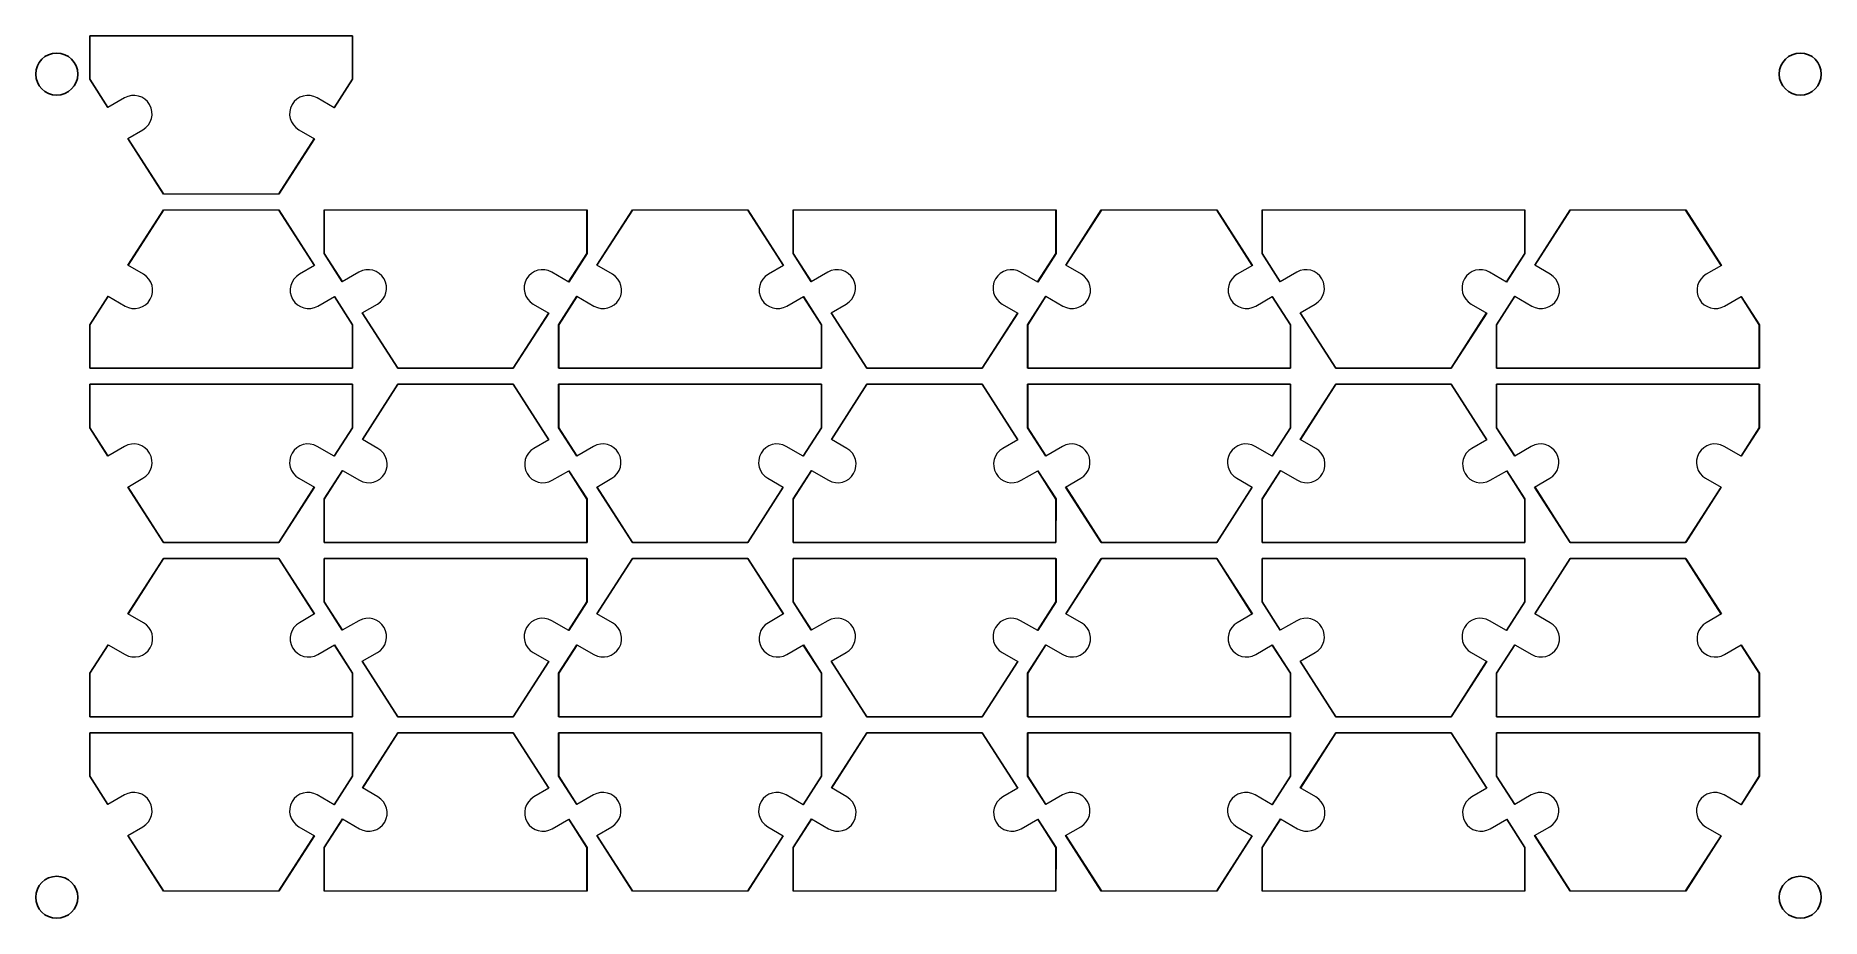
# Model space of a CAD drawing. Header units: metres. Extents: x 0 to 297, y 0 to 147.
import ezdxf

# ---------------------------------------------------------------- set-up
doc = ezdxf.new("R2010")
doc.units = ezdxf.units.M

msp = doc.modelspace()

# ---------------------------------------------------------------- linework, layer by layer
for centre in [(3.5, 140.5), (293.5, 140.5), (3.5, 3.5), (293.5, 3.5)]:
    msp.add_circle(centre, 3.5)
at = {"layer": 'layer 1', "color": 20, "lineweight": 9}
for points, knots in [([(52.7075, 146.8917), (52.7075, 146.8917), (8.9814, 146.8917), (8.9814, 146.8917), (8.9814, 146.8917), (8.9814, 146.8917), (8.98, 139.6442), (8.98, 139.6442), (8.98, 139.6442), (8.98, 139.6442), (12.0003, 134.9393), (12.0003, 134.9393), (12.0003, 134.9393), (12.0003, 134.9393), (14.7639, 136.5349), (14.7639, 136.5349), (14.7639, 136.5349), (16.2289, 137.3807), (18.1021, 136.8788), (18.9479, 135.4138), (18.9479, 135.4138), (19.7937, 133.9488), (19.2918, 132.0756), (17.8268, 131.2298), (17.8268, 131.2298), (17.8268, 131.2298), (15.3132, 129.7786), (15.3132, 129.7786), (15.3132, 129.7786), (15.3132, 129.7786), (21.2439, 120.54), (21.2439, 120.54), (21.2439, 120.54), (21.2439, 120.54), (40.4439, 120.54), (40.4439, 120.54), (40.4439, 120.54), (40.4439, 120.54), (46.3482, 129.7378), (46.3482, 129.7378), (46.3482, 129.7378), (46.3482, 129.7378), (43.764, 131.2298), (43.764, 131.2298), (43.764, 131.2298), (42.299, 132.0756), (41.7971, 133.9488), (42.6429, 135.4138), (42.6429, 135.4138), (43.4887, 136.8788), (45.3619, 137.3807), (46.8269, 136.5349), (46.8269, 136.5349), (46.8269, 136.5349), (49.6611, 134.8986), (49.6611, 134.8986), (49.6611, 134.8986), (49.6611, 134.8986), (52.7075, 139.6442), (52.7075, 139.6442), (52.7075, 139.6442), (52.7075, 139.6442), (52.7075, 146.8917), (52.7075, 146.8917)], [0, 0, 0, 0, 0.05882353, 0.05882353, 0.05882353, 0.05882353, 0.11764706, 0.11764706, 0.11764706, 0.11764706, 0.17647059, 0.17647059, 0.17647059, 0.17647059, 0.23529412, 0.23529412, 0.23529412, 0.23529412, 0.29411765, 0.29411765, 0.29411765, 0.29411765, 0.35294118, 0.35294118, 0.35294118, 0.35294118, 0.41176471, 0.41176471, 0.41176471, 0.41176471, 0.47058824, 0.47058824, 0.47058824, 0.47058824, 0.52941176, 0.52941176, 0.52941176, 0.52941176, 0.58823529, 0.58823529, 0.58823529, 0.58823529, 0.64705882, 0.64705882, 0.64705882, 0.64705882, 0.70588235, 0.70588235, 0.70588235, 0.70588235, 0.76470588, 0.76470588, 0.76470588, 0.76470588, 0.82352941, 0.82352941, 0.82352941, 0.82352941, 0.88235294, 0.88235294, 0.88235294, 0.88235294, 1, 1, 1, 1]), ([(52.6918, 146.8762), (52.6918, 146.8762), (8.9971, 146.8762), (8.9971, 146.8762), (8.9971, 146.8762), (8.9971, 146.8762), (8.9814, 146.8917), (8.9814, 146.8917)], [0, 0, 0, 0, 0.33333333, 0.33333333, 0.33333333, 0.33333333, 1, 1, 1, 1]), ([(52.7075, 139.6442), (52.7075, 139.6442), (52.6918, 139.6488), (52.6918, 139.6488), (52.6918, 139.6488), (52.6918, 139.6488), (52.6918, 146.8762), (52.6918, 146.8762), (52.6918, 146.8762), (52.6918, 146.8762), (52.7075, 146.8917), (52.7075, 146.8917)], [0, 0, 0, 0, 0.25, 0.25, 0.25, 0.25, 0.5, 0.5, 0.5, 0.5, 1, 1, 1, 1]), ([(8.98, 139.6442), (8.98, 139.6442), (8.9956, 139.6488), (8.9956, 139.6488), (8.9956, 139.6488), (8.9956, 139.6488), (12.0138, 134.9471), (12.0138, 134.9471)], [0, 0, 0, 0, 0.33333333, 0.33333333, 0.33333333, 0.33333333, 1, 1, 1, 1]), ([(40.4439, 120.54), (40.4439, 120.54), (40.4352, 120.5556), (40.4352, 120.5556), (40.4352, 120.5556), (40.4352, 120.5556), (46.3346, 129.7456), (46.3346, 129.7456)], [0, 0, 0, 0, 0.33333333, 0.33333333, 0.33333333, 0.33333333, 1, 1, 1, 1]), ([(21.2439, 120.54), (21.2439, 120.54), (21.2522, 120.5556), (21.2522, 120.5556), (21.2522, 120.5556), (21.2522, 120.5556), (40.4352, 120.5556), (40.4352, 120.5556)], [0, 0, 0, 0, 0.33333333, 0.33333333, 0.33333333, 0.33333333, 1, 1, 1, 1]), ([(8.98, 91.54), (8.98, 91.54), (52.7061, 91.54), (52.7061, 91.54), (52.7061, 91.54), (52.7061, 91.54), (52.7075, 98.7875), (52.7075, 98.7875), (52.7075, 98.7875), (52.7075, 98.7875), (49.6872, 103.4924), (49.6872, 103.4924), (49.6872, 103.4924), (49.6872, 103.4924), (46.9236, 101.8968), (46.9236, 101.8968), (46.9236, 101.8968), (45.4586, 101.051), (43.5854, 101.5529), (42.7396, 103.0179), (42.7396, 103.0179), (41.8938, 104.4829), (42.3957, 106.3561), (43.8607, 107.2019), (43.8607, 107.2019), (43.8607, 107.2019), (46.3743, 108.6531), (46.3743, 108.6531), (46.3743, 108.6531), (46.3743, 108.6531), (40.4436, 117.8917), (40.4436, 117.8917), (40.4436, 117.8917), (40.4436, 117.8917), (21.2436, 117.8917), (21.2436, 117.8917), (21.2436, 117.8917), (21.2436, 117.8917), (15.3393, 108.6939), (15.3393, 108.6939), (15.3393, 108.6939), (15.3393, 108.6939), (17.9235, 107.2019), (17.9235, 107.2019), (17.9235, 107.2019), (19.3885, 106.3561), (19.8904, 104.4829), (19.0446, 103.0179), (19.0446, 103.0179), (18.1988, 101.5529), (16.3256, 101.051), (14.8606, 101.8968), (14.8606, 101.8968), (14.8606, 101.8968), (12.0264, 103.5331), (12.0264, 103.5331), (12.0264, 103.5331), (12.0264, 103.5331), (8.98, 98.7875), (8.98, 98.7875), (8.98, 98.7875), (8.98, 98.7875), (8.98, 91.54), (8.98, 91.54)], [0, 0, 0, 0, 0.05882353, 0.05882353, 0.05882353, 0.05882353, 0.11764706, 0.11764706, 0.11764706, 0.11764706, 0.17647059, 0.17647059, 0.17647059, 0.17647059, 0.23529412, 0.23529412, 0.23529412, 0.23529412, 0.29411765, 0.29411765, 0.29411765, 0.29411765, 0.35294118, 0.35294118, 0.35294118, 0.35294118, 0.41176471, 0.41176471, 0.41176471, 0.41176471, 0.47058824, 0.47058824, 0.47058824, 0.47058824, 0.52941176, 0.52941176, 0.52941176, 0.52941176, 0.58823529, 0.58823529, 0.58823529, 0.58823529, 0.64705882, 0.64705882, 0.64705882, 0.64705882, 0.70588235, 0.70588235, 0.70588235, 0.70588235, 0.76470588, 0.76470588, 0.76470588, 0.76470588, 0.82352941, 0.82352941, 0.82352941, 0.82352941, 0.88235294, 0.88235294, 0.88235294, 0.88235294, 1, 1, 1, 1]), ([(21.2436, 117.8917), (21.2436, 117.8917), (21.2523, 117.8761), (21.2523, 117.8761), (21.2523, 117.8761), (21.2523, 117.8761), (15.3529, 108.6861), (15.3529, 108.6861)], [0, 0, 0, 0, 0.33333333, 0.33333333, 0.33333333, 0.33333333, 1, 1, 1, 1]), ([(40.4436, 117.8917), (40.4436, 117.8917), (40.4353, 117.8761), (40.4353, 117.8761), (40.4353, 117.8761), (40.4353, 117.8761), (21.2523, 117.8761), (21.2523, 117.8761)], [0, 0, 0, 0, 0.33333333, 0.33333333, 0.33333333, 0.33333333, 1, 1, 1, 1]), ([(91.7075, 117.8917), (91.7075, 117.8917), (47.9814, 117.8917), (47.9814, 117.8917), (47.9814, 117.8917), (47.9814, 117.8917), (47.98, 110.6442), (47.98, 110.6442), (47.98, 110.6442), (47.98, 110.6442), (51.0003, 105.9393), (51.0003, 105.9393), (51.0003, 105.9393), (51.0003, 105.9393), (53.7639, 107.5349), (53.7639, 107.5349), (53.7639, 107.5349), (55.2289, 108.3807), (57.1021, 107.8788), (57.9479, 106.4138), (57.9479, 106.4138), (58.7937, 104.9488), (58.2918, 103.0756), (56.8268, 102.2298), (56.8268, 102.2298), (56.8268, 102.2298), (54.3132, 100.7786), (54.3132, 100.7786), (54.3132, 100.7786), (54.3132, 100.7786), (60.2439, 91.54), (60.2439, 91.54), (60.2439, 91.54), (60.2439, 91.54), (79.4439, 91.54), (79.4439, 91.54), (79.4439, 91.54), (79.4439, 91.54), (85.3482, 100.7378), (85.3482, 100.7378), (85.3482, 100.7378), (85.3482, 100.7378), (82.764, 102.2298), (82.764, 102.2298), (82.764, 102.2298), (81.299, 103.0756), (80.7971, 104.9488), (81.6429, 106.4138), (81.6429, 106.4138), (82.4887, 107.8788), (84.3619, 108.3807), (85.8269, 107.5349), (85.8269, 107.5349), (85.8269, 107.5349), (88.6611, 105.8986), (88.6611, 105.8986), (88.6611, 105.8986), (88.6611, 105.8986), (91.7075, 110.6442), (91.7075, 110.6442), (91.7075, 110.6442), (91.7075, 110.6442), (91.7075, 117.8917), (91.7075, 117.8917)], [0, 0, 0, 0, 0.05882353, 0.05882353, 0.05882353, 0.05882353, 0.11764706, 0.11764706, 0.11764706, 0.11764706, 0.17647059, 0.17647059, 0.17647059, 0.17647059, 0.23529412, 0.23529412, 0.23529412, 0.23529412, 0.29411765, 0.29411765, 0.29411765, 0.29411765, 0.35294118, 0.35294118, 0.35294118, 0.35294118, 0.41176471, 0.41176471, 0.41176471, 0.41176471, 0.47058824, 0.47058824, 0.47058824, 0.47058824, 0.52941176, 0.52941176, 0.52941176, 0.52941176, 0.58823529, 0.58823529, 0.58823529, 0.58823529, 0.64705882, 0.64705882, 0.64705882, 0.64705882, 0.70588235, 0.70588235, 0.70588235, 0.70588235, 0.76470588, 0.76470588, 0.76470588, 0.76470588, 0.82352941, 0.82352941, 0.82352941, 0.82352941, 0.88235294, 0.88235294, 0.88235294, 0.88235294, 1, 1, 1, 1]), ([(91.6918, 117.8762), (91.6918, 117.8762), (47.9971, 117.8762), (47.9971, 117.8762), (47.9971, 117.8762), (47.9971, 117.8762), (47.9814, 117.8917), (47.9814, 117.8917)], [0, 0, 0, 0, 0.33333333, 0.33333333, 0.33333333, 0.33333333, 1, 1, 1, 1]), ([(86.98, 91.54), (86.98, 91.54), (130.7061, 91.54), (130.7061, 91.54), (130.7061, 91.54), (130.7061, 91.54), (130.7075, 98.7875), (130.7075, 98.7875), (130.7075, 98.7875), (130.7075, 98.7875), (127.6872, 103.4924), (127.6872, 103.4924), (127.6872, 103.4924), (127.6872, 103.4924), (124.9236, 101.8968), (124.9236, 101.8968), (124.9236, 101.8968), (123.4586, 101.051), (121.5854, 101.5529), (120.7396, 103.0179), (120.7396, 103.0179), (119.8938, 104.4829), (120.3957, 106.3561), (121.8607, 107.2019), (121.8607, 107.2019), (121.8607, 107.2019), (124.3743, 108.6531), (124.3743, 108.6531), (124.3743, 108.6531), (124.3743, 108.6531), (118.4436, 117.8917), (118.4436, 117.8917), (118.4436, 117.8917), (118.4436, 117.8917), (99.2436, 117.8917), (99.2436, 117.8917), (99.2436, 117.8917), (99.2436, 117.8917), (93.3393, 108.6939), (93.3393, 108.6939), (93.3393, 108.6939), (93.3393, 108.6939), (95.9235, 107.2019), (95.9235, 107.2019), (95.9235, 107.2019), (97.3885, 106.3561), (97.8904, 104.4829), (97.0446, 103.0179), (97.0446, 103.0179), (96.1988, 101.5529), (94.3256, 101.051), (92.8606, 101.8968), (92.8606, 101.8968), (92.8606, 101.8968), (90.0264, 103.5331), (90.0264, 103.5331), (90.0264, 103.5331), (90.0264, 103.5331), (86.98, 98.7875), (86.98, 98.7875), (86.98, 98.7875), (86.98, 98.7875), (86.98, 91.54), (86.98, 91.54)], [0, 0, 0, 0, 0.05882353, 0.05882353, 0.05882353, 0.05882353, 0.11764706, 0.11764706, 0.11764706, 0.11764706, 0.17647059, 0.17647059, 0.17647059, 0.17647059, 0.23529412, 0.23529412, 0.23529412, 0.23529412, 0.29411765, 0.29411765, 0.29411765, 0.29411765, 0.35294118, 0.35294118, 0.35294118, 0.35294118, 0.41176471, 0.41176471, 0.41176471, 0.41176471, 0.47058824, 0.47058824, 0.47058824, 0.47058824, 0.52941176, 0.52941176, 0.52941176, 0.52941176, 0.58823529, 0.58823529, 0.58823529, 0.58823529, 0.64705882, 0.64705882, 0.64705882, 0.64705882, 0.70588235, 0.70588235, 0.70588235, 0.70588235, 0.76470588, 0.76470588, 0.76470588, 0.76470588, 0.82352941, 0.82352941, 0.82352941, 0.82352941, 0.88235294, 0.88235294, 0.88235294, 0.88235294, 1, 1, 1, 1]), ([(91.7075, 110.6442), (91.7075, 110.6442), (91.6918, 110.6488), (91.6918, 110.6488), (91.6918, 110.6488), (91.6918, 110.6488), (91.6918, 117.8762), (91.6918, 117.8762), (91.6918, 117.8762), (91.6918, 117.8762), (91.7075, 117.8917), (91.7075, 117.8917)], [0, 0, 0, 0, 0.25, 0.25, 0.25, 0.25, 0.5, 0.5, 0.5, 0.5, 1, 1, 1, 1]), ([(99.2436, 117.8917), (99.2436, 117.8917), (99.2523, 117.8761), (99.2523, 117.8761), (99.2523, 117.8761), (99.2523, 117.8761), (93.3529, 108.6861), (93.3529, 108.6861)], [0, 0, 0, 0, 0.33333333, 0.33333333, 0.33333333, 0.33333333, 1, 1, 1, 1]), ([(118.4436, 117.8917), (118.4436, 117.8917), (118.4353, 117.8761), (118.4353, 117.8761), (118.4353, 117.8761), (118.4353, 117.8761), (99.2523, 117.8761), (99.2523, 117.8761)], [0, 0, 0, 0, 0.33333333, 0.33333333, 0.33333333, 0.33333333, 1, 1, 1, 1]), ([(169.7075, 117.8917), (169.7075, 117.8917), (125.9814, 117.8917), (125.9814, 117.8917), (125.9814, 117.8917), (125.9814, 117.8917), (125.98, 110.6442), (125.98, 110.6442), (125.98, 110.6442), (125.98, 110.6442), (129.0003, 105.9393), (129.0003, 105.9393), (129.0003, 105.9393), (129.0003, 105.9393), (131.7639, 107.5349), (131.7639, 107.5349), (131.7639, 107.5349), (133.2289, 108.3807), (135.1021, 107.8788), (135.9479, 106.4138), (135.9479, 106.4138), (136.7937, 104.9488), (136.2918, 103.0756), (134.8268, 102.2298), (134.8268, 102.2298), (134.8268, 102.2298), (132.3132, 100.7786), (132.3132, 100.7786), (132.3132, 100.7786), (132.3132, 100.7786), (138.2439, 91.54), (138.2439, 91.54), (138.2439, 91.54), (138.2439, 91.54), (157.4439, 91.54), (157.4439, 91.54), (157.4439, 91.54), (157.4439, 91.54), (163.3482, 100.7378), (163.3482, 100.7378), (163.3482, 100.7378), (163.3482, 100.7378), (160.764, 102.2298), (160.764, 102.2298), (160.764, 102.2298), (159.299, 103.0756), (158.7971, 104.9488), (159.6429, 106.4138), (159.6429, 106.4138), (160.4887, 107.8788), (162.3619, 108.3807), (163.8269, 107.5349), (163.8269, 107.5349), (163.8269, 107.5349), (166.6611, 105.8986), (166.6611, 105.8986), (166.6611, 105.8986), (166.6611, 105.8986), (169.7075, 110.6442), (169.7075, 110.6442), (169.7075, 110.6442), (169.7075, 110.6442), (169.7075, 117.8917), (169.7075, 117.8917)], [0, 0, 0, 0, 0.05882353, 0.05882353, 0.05882353, 0.05882353, 0.11764706, 0.11764706, 0.11764706, 0.11764706, 0.17647059, 0.17647059, 0.17647059, 0.17647059, 0.23529412, 0.23529412, 0.23529412, 0.23529412, 0.29411765, 0.29411765, 0.29411765, 0.29411765, 0.35294118, 0.35294118, 0.35294118, 0.35294118, 0.41176471, 0.41176471, 0.41176471, 0.41176471, 0.47058824, 0.47058824, 0.47058824, 0.47058824, 0.52941176, 0.52941176, 0.52941176, 0.52941176, 0.58823529, 0.58823529, 0.58823529, 0.58823529, 0.64705882, 0.64705882, 0.64705882, 0.64705882, 0.70588235, 0.70588235, 0.70588235, 0.70588235, 0.76470588, 0.76470588, 0.76470588, 0.76470588, 0.82352941, 0.82352941, 0.82352941, 0.82352941, 0.88235294, 0.88235294, 0.88235294, 0.88235294, 1, 1, 1, 1]), ([(169.6918, 117.8762), (169.6918, 117.8762), (125.9971, 117.8762), (125.9971, 117.8762), (125.9971, 117.8762), (125.9971, 117.8762), (125.9814, 117.8917), (125.9814, 117.8917)], [0, 0, 0, 0, 0.33333333, 0.33333333, 0.33333333, 0.33333333, 1, 1, 1, 1]), ([(164.98, 91.54), (164.98, 91.54), (208.7061, 91.54), (208.7061, 91.54), (208.7061, 91.54), (208.7061, 91.54), (208.7075, 98.7875), (208.7075, 98.7875), (208.7075, 98.7875), (208.7075, 98.7875), (205.6872, 103.4924), (205.6872, 103.4924), (205.6872, 103.4924), (205.6872, 103.4924), (202.9236, 101.8968), (202.9236, 101.8968), (202.9236, 101.8968), (201.4586, 101.051), (199.5854, 101.5529), (198.7396, 103.0179), (198.7396, 103.0179), (197.8938, 104.4829), (198.3957, 106.3561), (199.8607, 107.2019), (199.8607, 107.2019), (199.8607, 107.2019), (202.3743, 108.6531), (202.3743, 108.6531), (202.3743, 108.6531), (202.3743, 108.6531), (196.4436, 117.8917), (196.4436, 117.8917), (196.4436, 117.8917), (196.4436, 117.8917), (177.2436, 117.8917), (177.2436, 117.8917), (177.2436, 117.8917), (177.2436, 117.8917), (171.3393, 108.6939), (171.3393, 108.6939), (171.3393, 108.6939), (171.3393, 108.6939), (173.9235, 107.2019), (173.9235, 107.2019), (173.9235, 107.2019), (175.3885, 106.3561), (175.8904, 104.4829), (175.0446, 103.0179), (175.0446, 103.0179), (174.1988, 101.5529), (172.3256, 101.051), (170.8606, 101.8968), (170.8606, 101.8968), (170.8606, 101.8968), (168.0264, 103.5331), (168.0264, 103.5331), (168.0264, 103.5331), (168.0264, 103.5331), (164.98, 98.7875), (164.98, 98.7875), (164.98, 98.7875), (164.98, 98.7875), (164.98, 91.54), (164.98, 91.54)], [0, 0, 0, 0, 0.05882353, 0.05882353, 0.05882353, 0.05882353, 0.11764706, 0.11764706, 0.11764706, 0.11764706, 0.17647059, 0.17647059, 0.17647059, 0.17647059, 0.23529412, 0.23529412, 0.23529412, 0.23529412, 0.29411765, 0.29411765, 0.29411765, 0.29411765, 0.35294118, 0.35294118, 0.35294118, 0.35294118, 0.41176471, 0.41176471, 0.41176471, 0.41176471, 0.47058824, 0.47058824, 0.47058824, 0.47058824, 0.52941176, 0.52941176, 0.52941176, 0.52941176, 0.58823529, 0.58823529, 0.58823529, 0.58823529, 0.64705882, 0.64705882, 0.64705882, 0.64705882, 0.70588235, 0.70588235, 0.70588235, 0.70588235, 0.76470588, 0.76470588, 0.76470588, 0.76470588, 0.82352941, 0.82352941, 0.82352941, 0.82352941, 0.88235294, 0.88235294, 0.88235294, 0.88235294, 1, 1, 1, 1]), ([(169.7075, 110.6442), (169.7075, 110.6442), (169.6918, 110.6488), (169.6918, 110.6488), (169.6918, 110.6488), (169.6918, 110.6488), (169.6918, 117.8762), (169.6918, 117.8762), (169.6918, 117.8762), (169.6918, 117.8762), (169.7075, 117.8917), (169.7075, 117.8917)], [0, 0, 0, 0, 0.25, 0.25, 0.25, 0.25, 0.5, 0.5, 0.5, 0.5, 1, 1, 1, 1]), ([(177.2436, 117.8917), (177.2436, 117.8917), (177.2523, 117.8761), (177.2523, 117.8761), (177.2523, 117.8761), (177.2523, 117.8761), (171.3529, 108.6861), (171.3529, 108.6861)], [0, 0, 0, 0, 0.33333333, 0.33333333, 0.33333333, 0.33333333, 1, 1, 1, 1]), ([(196.4436, 117.8917), (196.4436, 117.8917), (196.4353, 117.8761), (196.4353, 117.8761), (196.4353, 117.8761), (196.4353, 117.8761), (177.2523, 117.8761), (177.2523, 117.8761)], [0, 0, 0, 0, 0.33333333, 0.33333333, 0.33333333, 0.33333333, 1, 1, 1, 1]), ([(247.7075, 117.8917), (247.7075, 117.8917), (203.9814, 117.8917), (203.9814, 117.8917), (203.9814, 117.8917), (203.9814, 117.8917), (203.98, 110.6442), (203.98, 110.6442), (203.98, 110.6442), (203.98, 110.6442), (207.0003, 105.9393), (207.0003, 105.9393), (207.0003, 105.9393), (207.0003, 105.9393), (209.7639, 107.5349), (209.7639, 107.5349), (209.7639, 107.5349), (211.2289, 108.3807), (213.1021, 107.8788), (213.9479, 106.4138), (213.9479, 106.4138), (214.7937, 104.9488), (214.2918, 103.0756), (212.8268, 102.2298), (212.8268, 102.2298), (212.8268, 102.2298), (210.3132, 100.7786), (210.3132, 100.7786), (210.3132, 100.7786), (210.3132, 100.7786), (216.2439, 91.54), (216.2439, 91.54), (216.2439, 91.54), (216.2439, 91.54), (235.4439, 91.54), (235.4439, 91.54), (235.4439, 91.54), (235.4439, 91.54), (241.3482, 100.7378), (241.3482, 100.7378), (241.3482, 100.7378), (241.3482, 100.7378), (238.764, 102.2298), (238.764, 102.2298), (238.764, 102.2298), (237.299, 103.0756), (236.7971, 104.9488), (237.6429, 106.4138), (237.6429, 106.4138), (238.4887, 107.8788), (240.3619, 108.3807), (241.8269, 107.5349), (241.8269, 107.5349), (241.8269, 107.5349), (244.6611, 105.8986), (244.6611, 105.8986), (244.6611, 105.8986), (244.6611, 105.8986), (247.7075, 110.6442), (247.7075, 110.6442), (247.7075, 110.6442), (247.7075, 110.6442), (247.7075, 117.8917), (247.7075, 117.8917)], [0, 0, 0, 0, 0.05882353, 0.05882353, 0.05882353, 0.05882353, 0.11764706, 0.11764706, 0.11764706, 0.11764706, 0.17647059, 0.17647059, 0.17647059, 0.17647059, 0.23529412, 0.23529412, 0.23529412, 0.23529412, 0.29411765, 0.29411765, 0.29411765, 0.29411765, 0.35294118, 0.35294118, 0.35294118, 0.35294118, 0.41176471, 0.41176471, 0.41176471, 0.41176471, 0.47058824, 0.47058824, 0.47058824, 0.47058824, 0.52941176, 0.52941176, 0.52941176, 0.52941176, 0.58823529, 0.58823529, 0.58823529, 0.58823529, 0.64705882, 0.64705882, 0.64705882, 0.64705882, 0.70588235, 0.70588235, 0.70588235, 0.70588235, 0.76470588, 0.76470588, 0.76470588, 0.76470588, 0.82352941, 0.82352941, 0.82352941, 0.82352941, 0.88235294, 0.88235294, 0.88235294, 0.88235294, 1, 1, 1, 1]), ([(247.6918, 117.8762), (247.6918, 117.8762), (203.9971, 117.8762), (203.9971, 117.8762), (203.9971, 117.8762), (203.9971, 117.8762), (203.9814, 117.8917), (203.9814, 117.8917)], [0, 0, 0, 0, 0.33333333, 0.33333333, 0.33333333, 0.33333333, 1, 1, 1, 1]), ([(242.98, 91.54), (242.98, 91.54), (286.7061, 91.54), (286.7061, 91.54), (286.7061, 91.54), (286.7061, 91.54), (286.7075, 98.7875), (286.7075, 98.7875), (286.7075, 98.7875), (286.7075, 98.7875), (283.6872, 103.4924), (283.6872, 103.4924), (283.6872, 103.4924), (283.6872, 103.4924), (280.9236, 101.8968), (280.9236, 101.8968), (280.9236, 101.8968), (279.4586, 101.051), (277.5854, 101.5529), (276.7396, 103.0179), (276.7396, 103.0179), (275.8938, 104.4829), (276.3957, 106.3561), (277.8607, 107.2019), (277.8607, 107.2019), (277.8607, 107.2019), (280.3743, 108.6531), (280.3743, 108.6531), (280.3743, 108.6531), (280.3743, 108.6531), (274.4436, 117.8917), (274.4436, 117.8917), (274.4436, 117.8917), (274.4436, 117.8917), (255.2436, 117.8917), (255.2436, 117.8917), (255.2436, 117.8917), (255.2436, 117.8917), (249.3393, 108.6939), (249.3393, 108.6939), (249.3393, 108.6939), (249.3393, 108.6939), (251.9235, 107.2019), (251.9235, 107.2019), (251.9235, 107.2019), (253.3885, 106.3561), (253.8904, 104.4829), (253.0446, 103.0179), (253.0446, 103.0179), (252.1988, 101.5529), (250.3256, 101.051), (248.8606, 101.8968), (248.8606, 101.8968), (248.8606, 101.8968), (246.0264, 103.5331), (246.0264, 103.5331), (246.0264, 103.5331), (246.0264, 103.5331), (242.98, 98.7875), (242.98, 98.7875), (242.98, 98.7875), (242.98, 98.7875), (242.98, 91.54), (242.98, 91.54)], [0, 0, 0, 0, 0.05882353, 0.05882353, 0.05882353, 0.05882353, 0.11764706, 0.11764706, 0.11764706, 0.11764706, 0.17647059, 0.17647059, 0.17647059, 0.17647059, 0.23529412, 0.23529412, 0.23529412, 0.23529412, 0.29411765, 0.29411765, 0.29411765, 0.29411765, 0.35294118, 0.35294118, 0.35294118, 0.35294118, 0.41176471, 0.41176471, 0.41176471, 0.41176471, 0.47058824, 0.47058824, 0.47058824, 0.47058824, 0.52941176, 0.52941176, 0.52941176, 0.52941176, 0.58823529, 0.58823529, 0.58823529, 0.58823529, 0.64705882, 0.64705882, 0.64705882, 0.64705882, 0.70588235, 0.70588235, 0.70588235, 0.70588235, 0.76470588, 0.76470588, 0.76470588, 0.76470588, 0.82352941, 0.82352941, 0.82352941, 0.82352941, 0.88235294, 0.88235294, 0.88235294, 0.88235294, 1, 1, 1, 1]), ([(247.7075, 110.6442), (247.7075, 110.6442), (247.6918, 110.6488), (247.6918, 110.6488), (247.6918, 110.6488), (247.6918, 110.6488), (247.6918, 117.8762), (247.6918, 117.8762), (247.6918, 117.8762), (247.6918, 117.8762), (247.7075, 117.8917), (247.7075, 117.8917)], [0, 0, 0, 0, 0.25, 0.25, 0.25, 0.25, 0.5, 0.5, 0.5, 0.5, 1, 1, 1, 1]), ([(255.2436, 117.8917), (255.2436, 117.8917), (255.2523, 117.8761), (255.2523, 117.8761), (255.2523, 117.8761), (255.2523, 117.8761), (249.3529, 108.6861), (249.3529, 108.6861)], [0, 0, 0, 0, 0.33333333, 0.33333333, 0.33333333, 0.33333333, 1, 1, 1, 1]), ([(274.4436, 117.8917), (274.4436, 117.8917), (274.4353, 117.8761), (274.4353, 117.8761), (274.4353, 117.8761), (274.4353, 117.8761), (255.2523, 117.8761), (255.2523, 117.8761)], [0, 0, 0, 0, 0.33333333, 0.33333333, 0.33333333, 0.33333333, 1, 1, 1, 1]), ([(47.98, 110.6442), (47.98, 110.6442), (47.9956, 110.6488), (47.9956, 110.6488), (47.9956, 110.6488), (47.9956, 110.6488), (51.0138, 105.9471), (51.0138, 105.9471)], [0, 0, 0, 0, 0.33333333, 0.33333333, 0.33333333, 0.33333333, 1, 1, 1, 1]), ([(125.98, 110.6442), (125.98, 110.6442), (125.9956, 110.6488), (125.9956, 110.6488), (125.9956, 110.6488), (125.9956, 110.6488), (129.0138, 105.9471), (129.0138, 105.9471)], [0, 0, 0, 0, 0.33333333, 0.33333333, 0.33333333, 0.33333333, 1, 1, 1, 1]), ([(203.98, 110.6442), (203.98, 110.6442), (203.9956, 110.6488), (203.9956, 110.6488), (203.9956, 110.6488), (203.9956, 110.6488), (207.0138, 105.9471), (207.0138, 105.9471)], [0, 0, 0, 0, 0.33333333, 0.33333333, 0.33333333, 0.33333333, 1, 1, 1, 1]), ([(52.7075, 98.7875), (52.7075, 98.7875), (52.6919, 98.7829), (52.6919, 98.7829), (52.6919, 98.7829), (52.6919, 98.7829), (49.6737, 103.4846), (49.6737, 103.4846)], [0, 0, 0, 0, 0.33333333, 0.33333333, 0.33333333, 0.33333333, 1, 1, 1, 1]), ([(130.7075, 98.7875), (130.7075, 98.7875), (130.6919, 98.7829), (130.6919, 98.7829), (130.6919, 98.7829), (130.6919, 98.7829), (127.6737, 103.4846), (127.6737, 103.4846)], [0, 0, 0, 0, 0.33333333, 0.33333333, 0.33333333, 0.33333333, 1, 1, 1, 1]), ([(208.7075, 98.7875), (208.7075, 98.7875), (208.6919, 98.7829), (208.6919, 98.7829), (208.6919, 98.7829), (208.6919, 98.7829), (205.6737, 103.4846), (205.6737, 103.4846)], [0, 0, 0, 0, 0.33333333, 0.33333333, 0.33333333, 0.33333333, 1, 1, 1, 1]), ([(286.7075, 98.7875), (286.7075, 98.7875), (286.6919, 98.7829), (286.6919, 98.7829), (286.6919, 98.7829), (286.6919, 98.7829), (283.6737, 103.4846), (283.6737, 103.4846)], [0, 0, 0, 0, 0.33333333, 0.33333333, 0.33333333, 0.33333333, 1, 1, 1, 1]), ([(8.98, 98.7875), (8.98, 98.7875), (8.9957, 98.7829), (8.9957, 98.7829), (8.9957, 98.7829), (8.9957, 98.7829), (8.9957, 91.5555), (8.9957, 91.5555), (8.9957, 91.5555), (8.9957, 91.5555), (8.98, 91.54), (8.98, 91.54)], [0, 0, 0, 0, 0.25, 0.25, 0.25, 0.25, 0.5, 0.5, 0.5, 0.5, 1, 1, 1, 1]), ([(79.4439, 91.54), (79.4439, 91.54), (79.4352, 91.5556), (79.4352, 91.5556), (79.4352, 91.5556), (79.4352, 91.5556), (85.3346, 100.7456), (85.3346, 100.7456)], [0, 0, 0, 0, 0.33333333, 0.33333333, 0.33333333, 0.33333333, 1, 1, 1, 1]), ([(86.98, 98.7875), (86.98, 98.7875), (86.9957, 98.7829), (86.9957, 98.7829), (86.9957, 98.7829), (86.9957, 98.7829), (86.9957, 91.5555), (86.9957, 91.5555), (86.9957, 91.5555), (86.9957, 91.5555), (86.98, 91.54), (86.98, 91.54)], [0, 0, 0, 0, 0.25, 0.25, 0.25, 0.25, 0.5, 0.5, 0.5, 0.5, 1, 1, 1, 1]), ([(157.4439, 91.54), (157.4439, 91.54), (157.4352, 91.5556), (157.4352, 91.5556), (157.4352, 91.5556), (157.4352, 91.5556), (163.3346, 100.7456), (163.3346, 100.7456)], [0, 0, 0, 0, 0.33333333, 0.33333333, 0.33333333, 0.33333333, 1, 1, 1, 1]), ([(164.98, 98.7875), (164.98, 98.7875), (164.9957, 98.7829), (164.9957, 98.7829), (164.9957, 98.7829), (164.9957, 98.7829), (164.9957, 91.5555), (164.9957, 91.5555), (164.9957, 91.5555), (164.9957, 91.5555), (164.98, 91.54), (164.98, 91.54)], [0, 0, 0, 0, 0.25, 0.25, 0.25, 0.25, 0.5, 0.5, 0.5, 0.5, 1, 1, 1, 1]), ([(235.4439, 91.54), (235.4439, 91.54), (235.4352, 91.5556), (235.4352, 91.5556), (235.4352, 91.5556), (235.4352, 91.5556), (241.3346, 100.7456), (241.3346, 100.7456)], [0, 0, 0, 0, 0.33333333, 0.33333333, 0.33333333, 0.33333333, 1, 1, 1, 1]), ([(242.98, 98.7875), (242.98, 98.7875), (242.9957, 98.7829), (242.9957, 98.7829), (242.9957, 98.7829), (242.9957, 98.7829), (242.9957, 91.5555), (242.9957, 91.5555), (242.9957, 91.5555), (242.9957, 91.5555), (242.98, 91.54), (242.98, 91.54)], [0, 0, 0, 0, 0.25, 0.25, 0.25, 0.25, 0.5, 0.5, 0.5, 0.5, 1, 1, 1, 1]), ([(8.9957, 91.5555), (8.9957, 91.5555), (52.6904, 91.5555), (52.6904, 91.5555), (52.6904, 91.5555), (52.6904, 91.5555), (52.7061, 91.54), (52.7061, 91.54)], [0, 0, 0, 0, 0.33333333, 0.33333333, 0.33333333, 0.33333333, 1, 1, 1, 1]), ([(60.2439, 91.54), (60.2439, 91.54), (60.2522, 91.5556), (60.2522, 91.5556), (60.2522, 91.5556), (60.2522, 91.5556), (79.4352, 91.5556), (79.4352, 91.5556)], [0, 0, 0, 0, 0.33333333, 0.33333333, 0.33333333, 0.33333333, 1, 1, 1, 1]), ([(86.9957, 91.5555), (86.9957, 91.5555), (130.6904, 91.5555), (130.6904, 91.5555), (130.6904, 91.5555), (130.6904, 91.5555), (130.7061, 91.54), (130.7061, 91.54)], [0, 0, 0, 0, 0.33333333, 0.33333333, 0.33333333, 0.33333333, 1, 1, 1, 1]), ([(138.2439, 91.54), (138.2439, 91.54), (138.2522, 91.5556), (138.2522, 91.5556), (138.2522, 91.5556), (138.2522, 91.5556), (157.4352, 91.5556), (157.4352, 91.5556)], [0, 0, 0, 0, 0.33333333, 0.33333333, 0.33333333, 0.33333333, 1, 1, 1, 1]), ([(164.9957, 91.5555), (164.9957, 91.5555), (208.6904, 91.5555), (208.6904, 91.5555), (208.6904, 91.5555), (208.6904, 91.5555), (208.7061, 91.54), (208.7061, 91.54)], [0, 0, 0, 0, 0.33333333, 0.33333333, 0.33333333, 0.33333333, 1, 1, 1, 1]), ([(216.2439, 91.54), (216.2439, 91.54), (216.2522, 91.5556), (216.2522, 91.5556), (216.2522, 91.5556), (216.2522, 91.5556), (235.4352, 91.5556), (235.4352, 91.5556)], [0, 0, 0, 0, 0.33333333, 0.33333333, 0.33333333, 0.33333333, 1, 1, 1, 1]), ([(242.9957, 91.5555), (242.9957, 91.5555), (286.6904, 91.5555), (286.6904, 91.5555), (286.6904, 91.5555), (286.6904, 91.5555), (286.7061, 91.54), (286.7061, 91.54)], [0, 0, 0, 0, 0.33333333, 0.33333333, 0.33333333, 0.33333333, 1, 1, 1, 1]), ([(52.7075, 88.8917), (52.7075, 88.8917), (8.9814, 88.8917), (8.9814, 88.8917), (8.9814, 88.8917), (8.9814, 88.8917), (8.98, 81.6442), (8.98, 81.6442), (8.98, 81.6442), (8.98, 81.6442), (12.0003, 76.9393), (12.0003, 76.9393), (12.0003, 76.9393), (12.0003, 76.9393), (14.7639, 78.5349), (14.7639, 78.5349), (14.7639, 78.5349), (16.2289, 79.3807), (18.1021, 78.8788), (18.9479, 77.4138), (18.9479, 77.4138), (19.7937, 75.9488), (19.2918, 74.0756), (17.8268, 73.2298), (17.8268, 73.2298), (17.8268, 73.2298), (15.3132, 71.7786), (15.3132, 71.7786), (15.3132, 71.7786), (15.3132, 71.7786), (21.2439, 62.54), (21.2439, 62.54), (21.2439, 62.54), (21.2439, 62.54), (40.4439, 62.54), (40.4439, 62.54), (40.4439, 62.54), (40.4439, 62.54), (46.3482, 71.7378), (46.3482, 71.7378), (46.3482, 71.7378), (46.3482, 71.7378), (43.764, 73.2298), (43.764, 73.2298), (43.764, 73.2298), (42.299, 74.0756), (41.7971, 75.9488), (42.6429, 77.4138), (42.6429, 77.4138), (43.4887, 78.8788), (45.3619, 79.3807), (46.8269, 78.5349), (46.8269, 78.5349), (46.8269, 78.5349), (49.6611, 76.8986), (49.6611, 76.8986), (49.6611, 76.8986), (49.6611, 76.8986), (52.7075, 81.6442), (52.7075, 81.6442), (52.7075, 81.6442), (52.7075, 81.6442), (52.7075, 88.8917), (52.7075, 88.8917)], [0, 0, 0, 0, 0.05882353, 0.05882353, 0.05882353, 0.05882353, 0.11764706, 0.11764706, 0.11764706, 0.11764706, 0.17647059, 0.17647059, 0.17647059, 0.17647059, 0.23529412, 0.23529412, 0.23529412, 0.23529412, 0.29411765, 0.29411765, 0.29411765, 0.29411765, 0.35294118, 0.35294118, 0.35294118, 0.35294118, 0.41176471, 0.41176471, 0.41176471, 0.41176471, 0.47058824, 0.47058824, 0.47058824, 0.47058824, 0.52941176, 0.52941176, 0.52941176, 0.52941176, 0.58823529, 0.58823529, 0.58823529, 0.58823529, 0.64705882, 0.64705882, 0.64705882, 0.64705882, 0.70588235, 0.70588235, 0.70588235, 0.70588235, 0.76470588, 0.76470588, 0.76470588, 0.76470588, 0.82352941, 0.82352941, 0.82352941, 0.82352941, 0.88235294, 0.88235294, 0.88235294, 0.88235294, 1, 1, 1, 1]), ([(52.6918, 88.8762), (52.6918, 88.8762), (8.9971, 88.8762), (8.9971, 88.8762), (8.9971, 88.8762), (8.9971, 88.8762), (8.9814, 88.8917), (8.9814, 88.8917)], [0, 0, 0, 0, 0.33333333, 0.33333333, 0.33333333, 0.33333333, 1, 1, 1, 1]), ([(47.98, 62.54), (47.98, 62.54), (91.7061, 62.54), (91.7061, 62.54), (91.7061, 62.54), (91.7061, 62.54), (91.7075, 69.7875), (91.7075, 69.7875), (91.7075, 69.7875), (91.7075, 69.7875), (88.6872, 74.4924), (88.6872, 74.4924), (88.6872, 74.4924), (88.6872, 74.4924), (85.9236, 72.8968), (85.9236, 72.8968), (85.9236, 72.8968), (84.4586, 72.051), (82.5854, 72.5529), (81.7396, 74.0179), (81.7396, 74.0179), (80.8938, 75.4829), (81.3957, 77.3561), (82.8607, 78.2019), (82.8607, 78.2019), (82.8607, 78.2019), (85.3743, 79.6531), (85.3743, 79.6531), (85.3743, 79.6531), (85.3743, 79.6531), (79.4436, 88.8917), (79.4436, 88.8917), (79.4436, 88.8917), (79.4436, 88.8917), (60.2436, 88.8917), (60.2436, 88.8917), (60.2436, 88.8917), (60.2436, 88.8917), (54.3393, 79.6939), (54.3393, 79.6939), (54.3393, 79.6939), (54.3393, 79.6939), (56.9235, 78.2019), (56.9235, 78.2019), (56.9235, 78.2019), (58.3885, 77.3561), (58.8904, 75.4829), (58.0446, 74.0179), (58.0446, 74.0179), (57.1988, 72.5529), (55.3256, 72.051), (53.8606, 72.8968), (53.8606, 72.8968), (53.8606, 72.8968), (51.0264, 74.5331), (51.0264, 74.5331), (51.0264, 74.5331), (51.0264, 74.5331), (47.98, 69.7875), (47.98, 69.7875), (47.98, 69.7875), (47.98, 69.7875), (47.98, 62.54), (47.98, 62.54)], [0, 0, 0, 0, 0.05882353, 0.05882353, 0.05882353, 0.05882353, 0.11764706, 0.11764706, 0.11764706, 0.11764706, 0.17647059, 0.17647059, 0.17647059, 0.17647059, 0.23529412, 0.23529412, 0.23529412, 0.23529412, 0.29411765, 0.29411765, 0.29411765, 0.29411765, 0.35294118, 0.35294118, 0.35294118, 0.35294118, 0.41176471, 0.41176471, 0.41176471, 0.41176471, 0.47058824, 0.47058824, 0.47058824, 0.47058824, 0.52941176, 0.52941176, 0.52941176, 0.52941176, 0.58823529, 0.58823529, 0.58823529, 0.58823529, 0.64705882, 0.64705882, 0.64705882, 0.64705882, 0.70588235, 0.70588235, 0.70588235, 0.70588235, 0.76470588, 0.76470588, 0.76470588, 0.76470588, 0.82352941, 0.82352941, 0.82352941, 0.82352941, 0.88235294, 0.88235294, 0.88235294, 0.88235294, 1, 1, 1, 1]), ([(52.7075, 81.6442), (52.7075, 81.6442), (52.6918, 81.6488), (52.6918, 81.6488), (52.6918, 81.6488), (52.6918, 81.6488), (52.6918, 88.8762), (52.6918, 88.8762), (52.6918, 88.8762), (52.6918, 88.8762), (52.7075, 88.8917), (52.7075, 88.8917)], [0, 0, 0, 0, 0.25, 0.25, 0.25, 0.25, 0.5, 0.5, 0.5, 0.5, 1, 1, 1, 1]), ([(60.2436, 88.8917), (60.2436, 88.8917), (60.2523, 88.8761), (60.2523, 88.8761), (60.2523, 88.8761), (60.2523, 88.8761), (54.3529, 79.6861), (54.3529, 79.6861)], [0, 0, 0, 0, 0.33333333, 0.33333333, 0.33333333, 0.33333333, 1, 1, 1, 1]), ([(79.4436, 88.8917), (79.4436, 88.8917), (79.4353, 88.8761), (79.4353, 88.8761), (79.4353, 88.8761), (79.4353, 88.8761), (60.2523, 88.8761), (60.2523, 88.8761)], [0, 0, 0, 0, 0.33333333, 0.33333333, 0.33333333, 0.33333333, 1, 1, 1, 1]), ([(130.7075, 88.8917), (130.7075, 88.8917), (86.9814, 88.8917), (86.9814, 88.8917), (86.9814, 88.8917), (86.9814, 88.8917), (86.98, 81.6442), (86.98, 81.6442), (86.98, 81.6442), (86.98, 81.6442), (90.0003, 76.9393), (90.0003, 76.9393), (90.0003, 76.9393), (90.0003, 76.9393), (92.7639, 78.5349), (92.7639, 78.5349), (92.7639, 78.5349), (94.2289, 79.3807), (96.1021, 78.8788), (96.9479, 77.4138), (96.9479, 77.4138), (97.7937, 75.9488), (97.2918, 74.0756), (95.8268, 73.2298), (95.8268, 73.2298), (95.8268, 73.2298), (93.3132, 71.7786), (93.3132, 71.7786), (93.3132, 71.7786), (93.3132, 71.7786), (99.2439, 62.54), (99.2439, 62.54), (99.2439, 62.54), (99.2439, 62.54), (118.4439, 62.54), (118.4439, 62.54), (118.4439, 62.54), (118.4439, 62.54), (124.3482, 71.7378), (124.3482, 71.7378), (124.3482, 71.7378), (124.3482, 71.7378), (121.764, 73.2298), (121.764, 73.2298), (121.764, 73.2298), (120.299, 74.0756), (119.7971, 75.9488), (120.6429, 77.4138), (120.6429, 77.4138), (121.4887, 78.8788), (123.3619, 79.3807), (124.8269, 78.5349), (124.8269, 78.5349), (124.8269, 78.5349), (127.6611, 76.8986), (127.6611, 76.8986), (127.6611, 76.8986), (127.6611, 76.8986), (130.7075, 81.6442), (130.7075, 81.6442), (130.7075, 81.6442), (130.7075, 81.6442), (130.7075, 88.8917), (130.7075, 88.8917)], [0, 0, 0, 0, 0.05882353, 0.05882353, 0.05882353, 0.05882353, 0.11764706, 0.11764706, 0.11764706, 0.11764706, 0.17647059, 0.17647059, 0.17647059, 0.17647059, 0.23529412, 0.23529412, 0.23529412, 0.23529412, 0.29411765, 0.29411765, 0.29411765, 0.29411765, 0.35294118, 0.35294118, 0.35294118, 0.35294118, 0.41176471, 0.41176471, 0.41176471, 0.41176471, 0.47058824, 0.47058824, 0.47058824, 0.47058824, 0.52941176, 0.52941176, 0.52941176, 0.52941176, 0.58823529, 0.58823529, 0.58823529, 0.58823529, 0.64705882, 0.64705882, 0.64705882, 0.64705882, 0.70588235, 0.70588235, 0.70588235, 0.70588235, 0.76470588, 0.76470588, 0.76470588, 0.76470588, 0.82352941, 0.82352941, 0.82352941, 0.82352941, 0.88235294, 0.88235294, 0.88235294, 0.88235294, 1, 1, 1, 1]), ([(130.6918, 88.8762), (130.6918, 88.8762), (86.9971, 88.8762), (86.9971, 88.8762), (86.9971, 88.8762), (86.9971, 88.8762), (86.9814, 88.8917), (86.9814, 88.8917)], [0, 0, 0, 0, 0.33333333, 0.33333333, 0.33333333, 0.33333333, 1, 1, 1, 1]), ([(125.98, 62.54), (125.98, 62.54), (169.7061, 62.54), (169.7061, 62.54), (169.7061, 62.54), (169.7061, 62.54), (169.7075, 69.7875), (169.7075, 69.7875), (169.7075, 69.7875), (169.7075, 69.7875), (166.6872, 74.4924), (166.6872, 74.4924), (166.6872, 74.4924), (166.6872, 74.4924), (163.9236, 72.8968), (163.9236, 72.8968), (163.9236, 72.8968), (162.4586, 72.051), (160.5854, 72.5529), (159.7396, 74.0179), (159.7396, 74.0179), (158.8938, 75.4829), (159.3957, 77.3561), (160.8607, 78.2019), (160.8607, 78.2019), (160.8607, 78.2019), (163.3743, 79.6531), (163.3743, 79.6531), (163.3743, 79.6531), (163.3743, 79.6531), (157.4436, 88.8917), (157.4436, 88.8917), (157.4436, 88.8917), (157.4436, 88.8917), (138.2436, 88.8917), (138.2436, 88.8917), (138.2436, 88.8917), (138.2436, 88.8917), (132.3393, 79.6939), (132.3393, 79.6939), (132.3393, 79.6939), (132.3393, 79.6939), (134.9235, 78.2019), (134.9235, 78.2019), (134.9235, 78.2019), (136.3885, 77.3561), (136.8904, 75.4829), (136.0446, 74.0179), (136.0446, 74.0179), (135.1988, 72.5529), (133.3256, 72.051), (131.8606, 72.8968), (131.8606, 72.8968), (131.8606, 72.8968), (129.0264, 74.5331), (129.0264, 74.5331), (129.0264, 74.5331), (129.0264, 74.5331), (125.98, 69.7875), (125.98, 69.7875), (125.98, 69.7875), (125.98, 69.7875), (125.98, 62.54), (125.98, 62.54)], [0, 0, 0, 0, 0.05882353, 0.05882353, 0.05882353, 0.05882353, 0.11764706, 0.11764706, 0.11764706, 0.11764706, 0.17647059, 0.17647059, 0.17647059, 0.17647059, 0.23529412, 0.23529412, 0.23529412, 0.23529412, 0.29411765, 0.29411765, 0.29411765, 0.29411765, 0.35294118, 0.35294118, 0.35294118, 0.35294118, 0.41176471, 0.41176471, 0.41176471, 0.41176471, 0.47058824, 0.47058824, 0.47058824, 0.47058824, 0.52941176, 0.52941176, 0.52941176, 0.52941176, 0.58823529, 0.58823529, 0.58823529, 0.58823529, 0.64705882, 0.64705882, 0.64705882, 0.64705882, 0.70588235, 0.70588235, 0.70588235, 0.70588235, 0.76470588, 0.76470588, 0.76470588, 0.76470588, 0.82352941, 0.82352941, 0.82352941, 0.82352941, 0.88235294, 0.88235294, 0.88235294, 0.88235294, 1, 1, 1, 1]), ([(130.7075, 81.6442), (130.7075, 81.6442), (130.6918, 81.6488), (130.6918, 81.6488), (130.6918, 81.6488), (130.6918, 81.6488), (130.6918, 88.8762), (130.6918, 88.8762), (130.6918, 88.8762), (130.6918, 88.8762), (130.7075, 88.8917), (130.7075, 88.8917)], [0, 0, 0, 0, 0.25, 0.25, 0.25, 0.25, 0.5, 0.5, 0.5, 0.5, 1, 1, 1, 1]), ([(138.2436, 88.8917), (138.2436, 88.8917), (138.2523, 88.8761), (138.2523, 88.8761), (138.2523, 88.8761), (138.2523, 88.8761), (132.3529, 79.6861), (132.3529, 79.6861)], [0, 0, 0, 0, 0.33333333, 0.33333333, 0.33333333, 0.33333333, 1, 1, 1, 1]), ([(157.4436, 88.8917), (157.4436, 88.8917), (157.4353, 88.8761), (157.4353, 88.8761), (157.4353, 88.8761), (157.4353, 88.8761), (138.2523, 88.8761), (138.2523, 88.8761)], [0, 0, 0, 0, 0.33333333, 0.33333333, 0.33333333, 0.33333333, 1, 1, 1, 1]), ([(208.7075, 88.8917), (208.7075, 88.8917), (164.9814, 88.8917), (164.9814, 88.8917), (164.9814, 88.8917), (164.9814, 88.8917), (164.98, 81.6442), (164.98, 81.6442), (164.98, 81.6442), (164.98, 81.6442), (168.0003, 76.9393), (168.0003, 76.9393), (168.0003, 76.9393), (168.0003, 76.9393), (170.7639, 78.5349), (170.7639, 78.5349), (170.7639, 78.5349), (172.2289, 79.3807), (174.1021, 78.8788), (174.9479, 77.4138), (174.9479, 77.4138), (175.7937, 75.9488), (175.2918, 74.0756), (173.8268, 73.2298), (173.8268, 73.2298), (173.8268, 73.2298), (171.3132, 71.7786), (171.3132, 71.7786), (171.3132, 71.7786), (171.3132, 71.7786), (177.2439, 62.54), (177.2439, 62.54), (177.2439, 62.54), (177.2439, 62.54), (196.4439, 62.54), (196.4439, 62.54), (196.4439, 62.54), (196.4439, 62.54), (202.3482, 71.7378), (202.3482, 71.7378), (202.3482, 71.7378), (202.3482, 71.7378), (199.764, 73.2298), (199.764, 73.2298), (199.764, 73.2298), (198.299, 74.0756), (197.7971, 75.9488), (198.6429, 77.4138), (198.6429, 77.4138), (199.4887, 78.8788), (201.3619, 79.3807), (202.8269, 78.5349), (202.8269, 78.5349), (202.8269, 78.5349), (205.6611, 76.8986), (205.6611, 76.8986), (205.6611, 76.8986), (205.6611, 76.8986), (208.7075, 81.6442), (208.7075, 81.6442), (208.7075, 81.6442), (208.7075, 81.6442), (208.7075, 88.8917), (208.7075, 88.8917)], [0, 0, 0, 0, 0.05882353, 0.05882353, 0.05882353, 0.05882353, 0.11764706, 0.11764706, 0.11764706, 0.11764706, 0.17647059, 0.17647059, 0.17647059, 0.17647059, 0.23529412, 0.23529412, 0.23529412, 0.23529412, 0.29411765, 0.29411765, 0.29411765, 0.29411765, 0.35294118, 0.35294118, 0.35294118, 0.35294118, 0.41176471, 0.41176471, 0.41176471, 0.41176471, 0.47058824, 0.47058824, 0.47058824, 0.47058824, 0.52941176, 0.52941176, 0.52941176, 0.52941176, 0.58823529, 0.58823529, 0.58823529, 0.58823529, 0.64705882, 0.64705882, 0.64705882, 0.64705882, 0.70588235, 0.70588235, 0.70588235, 0.70588235, 0.76470588, 0.76470588, 0.76470588, 0.76470588, 0.82352941, 0.82352941, 0.82352941, 0.82352941, 0.88235294, 0.88235294, 0.88235294, 0.88235294, 1, 1, 1, 1]), ([(208.6918, 88.8762), (208.6918, 88.8762), (164.9971, 88.8762), (164.9971, 88.8762), (164.9971, 88.8762), (164.9971, 88.8762), (164.9814, 88.8917), (164.9814, 88.8917)], [0, 0, 0, 0, 0.33333333, 0.33333333, 0.33333333, 0.33333333, 1, 1, 1, 1]), ([(203.98, 62.54), (203.98, 62.54), (247.7061, 62.54), (247.7061, 62.54), (247.7061, 62.54), (247.7061, 62.54), (247.7075, 69.7875), (247.7075, 69.7875), (247.7075, 69.7875), (247.7075, 69.7875), (244.6872, 74.4924), (244.6872, 74.4924), (244.6872, 74.4924), (244.6872, 74.4924), (241.9236, 72.8968), (241.9236, 72.8968), (241.9236, 72.8968), (240.4586, 72.051), (238.5854, 72.5529), (237.7396, 74.0179), (237.7396, 74.0179), (236.8938, 75.4829), (237.3957, 77.3561), (238.8607, 78.2019), (238.8607, 78.2019), (238.8607, 78.2019), (241.3743, 79.6531), (241.3743, 79.6531), (241.3743, 79.6531), (241.3743, 79.6531), (235.4436, 88.8917), (235.4436, 88.8917), (235.4436, 88.8917), (235.4436, 88.8917), (216.2436, 88.8917), (216.2436, 88.8917), (216.2436, 88.8917), (216.2436, 88.8917), (210.3393, 79.6939), (210.3393, 79.6939), (210.3393, 79.6939), (210.3393, 79.6939), (212.9235, 78.2019), (212.9235, 78.2019), (212.9235, 78.2019), (214.3885, 77.3561), (214.8904, 75.4829), (214.0446, 74.0179), (214.0446, 74.0179), (213.1988, 72.5529), (211.3256, 72.051), (209.8606, 72.8968), (209.8606, 72.8968), (209.8606, 72.8968), (207.0264, 74.5331), (207.0264, 74.5331), (207.0264, 74.5331), (207.0264, 74.5331), (203.98, 69.7875), (203.98, 69.7875), (203.98, 69.7875), (203.98, 69.7875), (203.98, 62.54), (203.98, 62.54)], [0, 0, 0, 0, 0.05882353, 0.05882353, 0.05882353, 0.05882353, 0.11764706, 0.11764706, 0.11764706, 0.11764706, 0.17647059, 0.17647059, 0.17647059, 0.17647059, 0.23529412, 0.23529412, 0.23529412, 0.23529412, 0.29411765, 0.29411765, 0.29411765, 0.29411765, 0.35294118, 0.35294118, 0.35294118, 0.35294118, 0.41176471, 0.41176471, 0.41176471, 0.41176471, 0.47058824, 0.47058824, 0.47058824, 0.47058824, 0.52941176, 0.52941176, 0.52941176, 0.52941176, 0.58823529, 0.58823529, 0.58823529, 0.58823529, 0.64705882, 0.64705882, 0.64705882, 0.64705882, 0.70588235, 0.70588235, 0.70588235, 0.70588235, 0.76470588, 0.76470588, 0.76470588, 0.76470588, 0.82352941, 0.82352941, 0.82352941, 0.82352941, 0.88235294, 0.88235294, 0.88235294, 0.88235294, 1, 1, 1, 1]), ([(208.7075, 81.6442), (208.7075, 81.6442), (208.6918, 81.6488), (208.6918, 81.6488), (208.6918, 81.6488), (208.6918, 81.6488), (208.6918, 88.8762), (208.6918, 88.8762), (208.6918, 88.8762), (208.6918, 88.8762), (208.7075, 88.8917), (208.7075, 88.8917)], [0, 0, 0, 0, 0.25, 0.25, 0.25, 0.25, 0.5, 0.5, 0.5, 0.5, 1, 1, 1, 1]), ([(216.2436, 88.8917), (216.2436, 88.8917), (216.2523, 88.8761), (216.2523, 88.8761), (216.2523, 88.8761), (216.2523, 88.8761), (210.3529, 79.6861), (210.3529, 79.6861)], [0, 0, 0, 0, 0.33333333, 0.33333333, 0.33333333, 0.33333333, 1, 1, 1, 1]), ([(235.4436, 88.8917), (235.4436, 88.8917), (235.4353, 88.8761), (235.4353, 88.8761), (235.4353, 88.8761), (235.4353, 88.8761), (216.2523, 88.8761), (216.2523, 88.8761)], [0, 0, 0, 0, 0.33333333, 0.33333333, 0.33333333, 0.33333333, 1, 1, 1, 1]), ([(286.7075, 88.8917), (286.7075, 88.8917), (242.9814, 88.8917), (242.9814, 88.8917), (242.9814, 88.8917), (242.9814, 88.8917), (242.98, 81.6442), (242.98, 81.6442), (242.98, 81.6442), (242.98, 81.6442), (246.0003, 76.9393), (246.0003, 76.9393), (246.0003, 76.9393), (246.0003, 76.9393), (248.7639, 78.5349), (248.7639, 78.5349), (248.7639, 78.5349), (250.2289, 79.3807), (252.1021, 78.8788), (252.9479, 77.4138), (252.9479, 77.4138), (253.7937, 75.9488), (253.2918, 74.0756), (251.8268, 73.2298), (251.8268, 73.2298), (251.8268, 73.2298), (249.3132, 71.7786), (249.3132, 71.7786), (249.3132, 71.7786), (249.3132, 71.7786), (255.2439, 62.54), (255.2439, 62.54), (255.2439, 62.54), (255.2439, 62.54), (274.4439, 62.54), (274.4439, 62.54), (274.4439, 62.54), (274.4439, 62.54), (280.3482, 71.7378), (280.3482, 71.7378), (280.3482, 71.7378), (280.3482, 71.7378), (277.764, 73.2298), (277.764, 73.2298), (277.764, 73.2298), (276.299, 74.0756), (275.7971, 75.9488), (276.6429, 77.4138), (276.6429, 77.4138), (277.4887, 78.8788), (279.3619, 79.3807), (280.8269, 78.5349), (280.8269, 78.5349), (280.8269, 78.5349), (283.6611, 76.8986), (283.6611, 76.8986), (283.6611, 76.8986), (283.6611, 76.8986), (286.7075, 81.6442), (286.7075, 81.6442), (286.7075, 81.6442), (286.7075, 81.6442), (286.7075, 88.8917), (286.7075, 88.8917)], [0, 0, 0, 0, 0.05882353, 0.05882353, 0.05882353, 0.05882353, 0.11764706, 0.11764706, 0.11764706, 0.11764706, 0.17647059, 0.17647059, 0.17647059, 0.17647059, 0.23529412, 0.23529412, 0.23529412, 0.23529412, 0.29411765, 0.29411765, 0.29411765, 0.29411765, 0.35294118, 0.35294118, 0.35294118, 0.35294118, 0.41176471, 0.41176471, 0.41176471, 0.41176471, 0.47058824, 0.47058824, 0.47058824, 0.47058824, 0.52941176, 0.52941176, 0.52941176, 0.52941176, 0.58823529, 0.58823529, 0.58823529, 0.58823529, 0.64705882, 0.64705882, 0.64705882, 0.64705882, 0.70588235, 0.70588235, 0.70588235, 0.70588235, 0.76470588, 0.76470588, 0.76470588, 0.76470588, 0.82352941, 0.82352941, 0.82352941, 0.82352941, 0.88235294, 0.88235294, 0.88235294, 0.88235294, 1, 1, 1, 1]), ([(286.6918, 88.8762), (286.6918, 88.8762), (242.9971, 88.8762), (242.9971, 88.8762), (242.9971, 88.8762), (242.9971, 88.8762), (242.9814, 88.8917), (242.9814, 88.8917)], [0, 0, 0, 0, 0.33333333, 0.33333333, 0.33333333, 0.33333333, 1, 1, 1, 1]), ([(286.7075, 81.6442), (286.7075, 81.6442), (286.6918, 81.6488), (286.6918, 81.6488), (286.6918, 81.6488), (286.6918, 81.6488), (286.6918, 88.8762), (286.6918, 88.8762), (286.6918, 88.8762), (286.6918, 88.8762), (286.7075, 88.8917), (286.7075, 88.8917)], [0, 0, 0, 0, 0.25, 0.25, 0.25, 0.25, 0.5, 0.5, 0.5, 0.5, 1, 1, 1, 1]), ([(8.98, 81.6442), (8.98, 81.6442), (8.9956, 81.6488), (8.9956, 81.6488), (8.9956, 81.6488), (8.9956, 81.6488), (12.0138, 76.9471), (12.0138, 76.9471)], [0, 0, 0, 0, 0.33333333, 0.33333333, 0.33333333, 0.33333333, 1, 1, 1, 1]), ([(86.98, 81.6442), (86.98, 81.6442), (86.9956, 81.6488), (86.9956, 81.6488), (86.9956, 81.6488), (86.9956, 81.6488), (90.0138, 76.9471), (90.0138, 76.9471)], [0, 0, 0, 0, 0.33333333, 0.33333333, 0.33333333, 0.33333333, 1, 1, 1, 1]), ([(164.98, 81.6442), (164.98, 81.6442), (164.9956, 81.6488), (164.9956, 81.6488), (164.9956, 81.6488), (164.9956, 81.6488), (168.0138, 76.9471), (168.0138, 76.9471)], [0, 0, 0, 0, 0.33333333, 0.33333333, 0.33333333, 0.33333333, 1, 1, 1, 1]), ([(242.98, 81.6442), (242.98, 81.6442), (242.9956, 81.6488), (242.9956, 81.6488), (242.9956, 81.6488), (242.9956, 81.6488), (246.0138, 76.9471), (246.0138, 76.9471)], [0, 0, 0, 0, 0.33333333, 0.33333333, 0.33333333, 0.33333333, 1, 1, 1, 1]), ([(91.7075, 69.7875), (91.7075, 69.7875), (91.6919, 69.7829), (91.6919, 69.7829), (91.6919, 69.7829), (91.6919, 69.7829), (88.6737, 74.4846), (88.6737, 74.4846)], [0, 0, 0, 0, 0.33333333, 0.33333333, 0.33333333, 0.33333333, 1, 1, 1, 1]), ([(169.7075, 69.7875), (169.7075, 69.7875), (169.6919, 69.7829), (169.6919, 69.7829), (169.6919, 69.7829), (169.6919, 69.7829), (166.6737, 74.4846), (166.6737, 74.4846)], [0, 0, 0, 0, 0.33333333, 0.33333333, 0.33333333, 0.33333333, 1, 1, 1, 1]), ([(247.7075, 69.7875), (247.7075, 69.7875), (247.6919, 69.7829), (247.6919, 69.7829), (247.6919, 69.7829), (247.6919, 69.7829), (244.6737, 74.4846), (244.6737, 74.4846)], [0, 0, 0, 0, 0.33333333, 0.33333333, 0.33333333, 0.33333333, 1, 1, 1, 1]), ([(40.4439, 62.54), (40.4439, 62.54), (40.4352, 62.5556), (40.4352, 62.5556), (40.4352, 62.5556), (40.4352, 62.5556), (46.3346, 71.7456), (46.3346, 71.7456)], [0, 0, 0, 0, 0.33333333, 0.33333333, 0.33333333, 0.33333333, 1, 1, 1, 1]), ([(118.4439, 62.54), (118.4439, 62.54), (118.4352, 62.5556), (118.4352, 62.5556), (118.4352, 62.5556), (118.4352, 62.5556), (124.3346, 71.7456), (124.3346, 71.7456)], [0, 0, 0, 0, 0.33333333, 0.33333333, 0.33333333, 0.33333333, 1, 1, 1, 1]), ([(196.4439, 62.54), (196.4439, 62.54), (196.4352, 62.5556), (196.4352, 62.5556), (196.4352, 62.5556), (196.4352, 62.5556), (202.3346, 71.7456), (202.3346, 71.7456)], [0, 0, 0, 0, 0.33333333, 0.33333333, 0.33333333, 0.33333333, 1, 1, 1, 1]), ([(274.4439, 62.54), (274.4439, 62.54), (274.4352, 62.5556), (274.4352, 62.5556), (274.4352, 62.5556), (274.4352, 62.5556), (280.3346, 71.7456), (280.3346, 71.7456)], [0, 0, 0, 0, 0.33333333, 0.33333333, 0.33333333, 0.33333333, 1, 1, 1, 1]), ([(47.98, 69.7875), (47.98, 69.7875), (47.9957, 69.7829), (47.9957, 69.7829), (47.9957, 69.7829), (47.9957, 69.7829), (47.9957, 62.5555), (47.9957, 62.5555), (47.9957, 62.5555), (47.9957, 62.5555), (47.98, 62.54), (47.98, 62.54)], [0, 0, 0, 0, 0.25, 0.25, 0.25, 0.25, 0.5, 0.5, 0.5, 0.5, 1, 1, 1, 1]), ([(125.98, 69.7875), (125.98, 69.7875), (125.9957, 69.7829), (125.9957, 69.7829), (125.9957, 69.7829), (125.9957, 69.7829), (125.9957, 62.5555), (125.9957, 62.5555), (125.9957, 62.5555), (125.9957, 62.5555), (125.98, 62.54), (125.98, 62.54)], [0, 0, 0, 0, 0.25, 0.25, 0.25, 0.25, 0.5, 0.5, 0.5, 0.5, 1, 1, 1, 1]), ([(203.98, 69.7875), (203.98, 69.7875), (203.9957, 69.7829), (203.9957, 69.7829), (203.9957, 69.7829), (203.9957, 69.7829), (203.9957, 62.5555), (203.9957, 62.5555), (203.9957, 62.5555), (203.9957, 62.5555), (203.98, 62.54), (203.98, 62.54)], [0, 0, 0, 0, 0.25, 0.25, 0.25, 0.25, 0.5, 0.5, 0.5, 0.5, 1, 1, 1, 1]), ([(21.2439, 62.54), (21.2439, 62.54), (21.2522, 62.5556), (21.2522, 62.5556), (21.2522, 62.5556), (21.2522, 62.5556), (40.4352, 62.5556), (40.4352, 62.5556)], [0, 0, 0, 0, 0.33333333, 0.33333333, 0.33333333, 0.33333333, 1, 1, 1, 1]), ([(47.9957, 62.5555), (47.9957, 62.5555), (91.6904, 62.5555), (91.6904, 62.5555), (91.6904, 62.5555), (91.6904, 62.5555), (91.7061, 62.54), (91.7061, 62.54)], [0, 0, 0, 0, 0.33333333, 0.33333333, 0.33333333, 0.33333333, 1, 1, 1, 1]), ([(99.2439, 62.54), (99.2439, 62.54), (99.2522, 62.5556), (99.2522, 62.5556), (99.2522, 62.5556), (99.2522, 62.5556), (118.4352, 62.5556), (118.4352, 62.5556)], [0, 0, 0, 0, 0.33333333, 0.33333333, 0.33333333, 0.33333333, 1, 1, 1, 1]), ([(125.9957, 62.5555), (125.9957, 62.5555), (169.6904, 62.5555), (169.6904, 62.5555), (169.6904, 62.5555), (169.6904, 62.5555), (169.7061, 62.54), (169.7061, 62.54)], [0, 0, 0, 0, 0.33333333, 0.33333333, 0.33333333, 0.33333333, 1, 1, 1, 1]), ([(177.2439, 62.54), (177.2439, 62.54), (177.2522, 62.5556), (177.2522, 62.5556), (177.2522, 62.5556), (177.2522, 62.5556), (196.4352, 62.5556), (196.4352, 62.5556)], [0, 0, 0, 0, 0.33333333, 0.33333333, 0.33333333, 0.33333333, 1, 1, 1, 1]), ([(203.9957, 62.5555), (203.9957, 62.5555), (247.6904, 62.5555), (247.6904, 62.5555), (247.6904, 62.5555), (247.6904, 62.5555), (247.7061, 62.54), (247.7061, 62.54)], [0, 0, 0, 0, 0.33333333, 0.33333333, 0.33333333, 0.33333333, 1, 1, 1, 1]), ([(255.2439, 62.54), (255.2439, 62.54), (255.2522, 62.5556), (255.2522, 62.5556), (255.2522, 62.5556), (255.2522, 62.5556), (274.4352, 62.5556), (274.4352, 62.5556)], [0, 0, 0, 0, 0.33333333, 0.33333333, 0.33333333, 0.33333333, 1, 1, 1, 1]), ([(8.98, 33.54), (8.98, 33.54), (52.7061, 33.54), (52.7061, 33.54), (52.7061, 33.54), (52.7061, 33.54), (52.7075, 40.7875), (52.7075, 40.7875), (52.7075, 40.7875), (52.7075, 40.7875), (49.6872, 45.4924), (49.6872, 45.4924), (49.6872, 45.4924), (49.6872, 45.4924), (46.9236, 43.8968), (46.9236, 43.8968), (46.9236, 43.8968), (45.4586, 43.051), (43.5854, 43.5529), (42.7396, 45.0179), (42.7396, 45.0179), (41.8938, 46.4829), (42.3957, 48.3561), (43.8607, 49.2019), (43.8607, 49.2019), (43.8607, 49.2019), (46.3743, 50.6531), (46.3743, 50.6531), (46.3743, 50.6531), (46.3743, 50.6531), (40.4436, 59.8917), (40.4436, 59.8917), (40.4436, 59.8917), (40.4436, 59.8917), (21.2436, 59.8917), (21.2436, 59.8917), (21.2436, 59.8917), (21.2436, 59.8917), (15.3393, 50.6939), (15.3393, 50.6939), (15.3393, 50.6939), (15.3393, 50.6939), (17.9235, 49.2019), (17.9235, 49.2019), (17.9235, 49.2019), (19.3885, 48.3561), (19.8904, 46.4829), (19.0446, 45.0179), (19.0446, 45.0179), (18.1988, 43.5529), (16.3256, 43.051), (14.8606, 43.8968), (14.8606, 43.8968), (14.8606, 43.8968), (12.0264, 45.5331), (12.0264, 45.5331), (12.0264, 45.5331), (12.0264, 45.5331), (8.98, 40.7875), (8.98, 40.7875), (8.98, 40.7875), (8.98, 40.7875), (8.98, 33.54), (8.98, 33.54)], [0, 0, 0, 0, 0.05882353, 0.05882353, 0.05882353, 0.05882353, 0.11764706, 0.11764706, 0.11764706, 0.11764706, 0.17647059, 0.17647059, 0.17647059, 0.17647059, 0.23529412, 0.23529412, 0.23529412, 0.23529412, 0.29411765, 0.29411765, 0.29411765, 0.29411765, 0.35294118, 0.35294118, 0.35294118, 0.35294118, 0.41176471, 0.41176471, 0.41176471, 0.41176471, 0.47058824, 0.47058824, 0.47058824, 0.47058824, 0.52941176, 0.52941176, 0.52941176, 0.52941176, 0.58823529, 0.58823529, 0.58823529, 0.58823529, 0.64705882, 0.64705882, 0.64705882, 0.64705882, 0.70588235, 0.70588235, 0.70588235, 0.70588235, 0.76470588, 0.76470588, 0.76470588, 0.76470588, 0.82352941, 0.82352941, 0.82352941, 0.82352941, 0.88235294, 0.88235294, 0.88235294, 0.88235294, 1, 1, 1, 1]), ([(21.2436, 59.8917), (21.2436, 59.8917), (21.2523, 59.8761), (21.2523, 59.8761), (21.2523, 59.8761), (21.2523, 59.8761), (15.3529, 50.6861), (15.3529, 50.6861)], [0, 0, 0, 0, 0.33333333, 0.33333333, 0.33333333, 0.33333333, 1, 1, 1, 1]), ([(40.4436, 59.8917), (40.4436, 59.8917), (40.4353, 59.8761), (40.4353, 59.8761), (40.4353, 59.8761), (40.4353, 59.8761), (21.2523, 59.8761), (21.2523, 59.8761)], [0, 0, 0, 0, 0.33333333, 0.33333333, 0.33333333, 0.33333333, 1, 1, 1, 1]), ([(91.7075, 59.8917), (91.7075, 59.8917), (47.9814, 59.8917), (47.9814, 59.8917), (47.9814, 59.8917), (47.9814, 59.8917), (47.98, 52.6442), (47.98, 52.6442), (47.98, 52.6442), (47.98, 52.6442), (51.0003, 47.9393), (51.0003, 47.9393), (51.0003, 47.9393), (51.0003, 47.9393), (53.7639, 49.5349), (53.7639, 49.5349), (53.7639, 49.5349), (55.2289, 50.3807), (57.1021, 49.8788), (57.9479, 48.4138), (57.9479, 48.4138), (58.7937, 46.9488), (58.2918, 45.0756), (56.8268, 44.2298), (56.8268, 44.2298), (56.8268, 44.2298), (54.3132, 42.7786), (54.3132, 42.7786), (54.3132, 42.7786), (54.3132, 42.7786), (60.2439, 33.54), (60.2439, 33.54), (60.2439, 33.54), (60.2439, 33.54), (79.4439, 33.54), (79.4439, 33.54), (79.4439, 33.54), (79.4439, 33.54), (85.3482, 42.7378), (85.3482, 42.7378), (85.3482, 42.7378), (85.3482, 42.7378), (82.764, 44.2298), (82.764, 44.2298), (82.764, 44.2298), (81.299, 45.0756), (80.7971, 46.9488), (81.6429, 48.4138), (81.6429, 48.4138), (82.4887, 49.8788), (84.3619, 50.3807), (85.8269, 49.5349), (85.8269, 49.5349), (85.8269, 49.5349), (88.6611, 47.8986), (88.6611, 47.8986), (88.6611, 47.8986), (88.6611, 47.8986), (91.7075, 52.6442), (91.7075, 52.6442), (91.7075, 52.6442), (91.7075, 52.6442), (91.7075, 59.8917), (91.7075, 59.8917)], [0, 0, 0, 0, 0.05882353, 0.05882353, 0.05882353, 0.05882353, 0.11764706, 0.11764706, 0.11764706, 0.11764706, 0.17647059, 0.17647059, 0.17647059, 0.17647059, 0.23529412, 0.23529412, 0.23529412, 0.23529412, 0.29411765, 0.29411765, 0.29411765, 0.29411765, 0.35294118, 0.35294118, 0.35294118, 0.35294118, 0.41176471, 0.41176471, 0.41176471, 0.41176471, 0.47058824, 0.47058824, 0.47058824, 0.47058824, 0.52941176, 0.52941176, 0.52941176, 0.52941176, 0.58823529, 0.58823529, 0.58823529, 0.58823529, 0.64705882, 0.64705882, 0.64705882, 0.64705882, 0.70588235, 0.70588235, 0.70588235, 0.70588235, 0.76470588, 0.76470588, 0.76470588, 0.76470588, 0.82352941, 0.82352941, 0.82352941, 0.82352941, 0.88235294, 0.88235294, 0.88235294, 0.88235294, 1, 1, 1, 1]), ([(91.6918, 59.8762), (91.6918, 59.8762), (47.9971, 59.8762), (47.9971, 59.8762), (47.9971, 59.8762), (47.9971, 59.8762), (47.9814, 59.8917), (47.9814, 59.8917)], [0, 0, 0, 0, 0.33333333, 0.33333333, 0.33333333, 0.33333333, 1, 1, 1, 1]), ([(86.98, 33.54), (86.98, 33.54), (130.7061, 33.54), (130.7061, 33.54), (130.7061, 33.54), (130.7061, 33.54), (130.7075, 40.7875), (130.7075, 40.7875), (130.7075, 40.7875), (130.7075, 40.7875), (127.6872, 45.4924), (127.6872, 45.4924), (127.6872, 45.4924), (127.6872, 45.4924), (124.9236, 43.8968), (124.9236, 43.8968), (124.9236, 43.8968), (123.4586, 43.051), (121.5854, 43.5529), (120.7396, 45.0179), (120.7396, 45.0179), (119.8938, 46.4829), (120.3957, 48.3561), (121.8607, 49.2019), (121.8607, 49.2019), (121.8607, 49.2019), (124.3743, 50.6531), (124.3743, 50.6531), (124.3743, 50.6531), (124.3743, 50.6531), (118.4436, 59.8917), (118.4436, 59.8917), (118.4436, 59.8917), (118.4436, 59.8917), (99.2436, 59.8917), (99.2436, 59.8917), (99.2436, 59.8917), (99.2436, 59.8917), (93.3393, 50.6939), (93.3393, 50.6939), (93.3393, 50.6939), (93.3393, 50.6939), (95.9235, 49.2019), (95.9235, 49.2019), (95.9235, 49.2019), (97.3885, 48.3561), (97.8904, 46.4829), (97.0446, 45.0179), (97.0446, 45.0179), (96.1988, 43.5529), (94.3256, 43.051), (92.8606, 43.8968), (92.8606, 43.8968), (92.8606, 43.8968), (90.0264, 45.5331), (90.0264, 45.5331), (90.0264, 45.5331), (90.0264, 45.5331), (86.98, 40.7875), (86.98, 40.7875), (86.98, 40.7875), (86.98, 40.7875), (86.98, 33.54), (86.98, 33.54)], [0, 0, 0, 0, 0.05882353, 0.05882353, 0.05882353, 0.05882353, 0.11764706, 0.11764706, 0.11764706, 0.11764706, 0.17647059, 0.17647059, 0.17647059, 0.17647059, 0.23529412, 0.23529412, 0.23529412, 0.23529412, 0.29411765, 0.29411765, 0.29411765, 0.29411765, 0.35294118, 0.35294118, 0.35294118, 0.35294118, 0.41176471, 0.41176471, 0.41176471, 0.41176471, 0.47058824, 0.47058824, 0.47058824, 0.47058824, 0.52941176, 0.52941176, 0.52941176, 0.52941176, 0.58823529, 0.58823529, 0.58823529, 0.58823529, 0.64705882, 0.64705882, 0.64705882, 0.64705882, 0.70588235, 0.70588235, 0.70588235, 0.70588235, 0.76470588, 0.76470588, 0.76470588, 0.76470588, 0.82352941, 0.82352941, 0.82352941, 0.82352941, 0.88235294, 0.88235294, 0.88235294, 0.88235294, 1, 1, 1, 1]), ([(91.7075, 52.6442), (91.7075, 52.6442), (91.6918, 52.6488), (91.6918, 52.6488), (91.6918, 52.6488), (91.6918, 52.6488), (91.6918, 59.8762), (91.6918, 59.8762), (91.6918, 59.8762), (91.6918, 59.8762), (91.7075, 59.8917), (91.7075, 59.8917)], [0, 0, 0, 0, 0.25, 0.25, 0.25, 0.25, 0.5, 0.5, 0.5, 0.5, 1, 1, 1, 1]), ([(99.2436, 59.8917), (99.2436, 59.8917), (99.2523, 59.8761), (99.2523, 59.8761), (99.2523, 59.8761), (99.2523, 59.8761), (93.3529, 50.6861), (93.3529, 50.6861)], [0, 0, 0, 0, 0.33333333, 0.33333333, 0.33333333, 0.33333333, 1, 1, 1, 1]), ([(118.4436, 59.8917), (118.4436, 59.8917), (118.4353, 59.8761), (118.4353, 59.8761), (118.4353, 59.8761), (118.4353, 59.8761), (99.2523, 59.8761), (99.2523, 59.8761)], [0, 0, 0, 0, 0.33333333, 0.33333333, 0.33333333, 0.33333333, 1, 1, 1, 1]), ([(169.7075, 59.8917), (169.7075, 59.8917), (125.9814, 59.8917), (125.9814, 59.8917), (125.9814, 59.8917), (125.9814, 59.8917), (125.98, 52.6442), (125.98, 52.6442), (125.98, 52.6442), (125.98, 52.6442), (129.0003, 47.9393), (129.0003, 47.9393), (129.0003, 47.9393), (129.0003, 47.9393), (131.7639, 49.5349), (131.7639, 49.5349), (131.7639, 49.5349), (133.2289, 50.3807), (135.1021, 49.8788), (135.9479, 48.4138), (135.9479, 48.4138), (136.7937, 46.9488), (136.2918, 45.0756), (134.8268, 44.2298), (134.8268, 44.2298), (134.8268, 44.2298), (132.3132, 42.7786), (132.3132, 42.7786), (132.3132, 42.7786), (132.3132, 42.7786), (138.2439, 33.54), (138.2439, 33.54), (138.2439, 33.54), (138.2439, 33.54), (157.4439, 33.54), (157.4439, 33.54), (157.4439, 33.54), (157.4439, 33.54), (163.3482, 42.7378), (163.3482, 42.7378), (163.3482, 42.7378), (163.3482, 42.7378), (160.764, 44.2298), (160.764, 44.2298), (160.764, 44.2298), (159.299, 45.0756), (158.7971, 46.9488), (159.6429, 48.4138), (159.6429, 48.4138), (160.4887, 49.8788), (162.3619, 50.3807), (163.8269, 49.5349), (163.8269, 49.5349), (163.8269, 49.5349), (166.6611, 47.8986), (166.6611, 47.8986), (166.6611, 47.8986), (166.6611, 47.8986), (169.7075, 52.6442), (169.7075, 52.6442), (169.7075, 52.6442), (169.7075, 52.6442), (169.7075, 59.8917), (169.7075, 59.8917)], [0, 0, 0, 0, 0.05882353, 0.05882353, 0.05882353, 0.05882353, 0.11764706, 0.11764706, 0.11764706, 0.11764706, 0.17647059, 0.17647059, 0.17647059, 0.17647059, 0.23529412, 0.23529412, 0.23529412, 0.23529412, 0.29411765, 0.29411765, 0.29411765, 0.29411765, 0.35294118, 0.35294118, 0.35294118, 0.35294118, 0.41176471, 0.41176471, 0.41176471, 0.41176471, 0.47058824, 0.47058824, 0.47058824, 0.47058824, 0.52941176, 0.52941176, 0.52941176, 0.52941176, 0.58823529, 0.58823529, 0.58823529, 0.58823529, 0.64705882, 0.64705882, 0.64705882, 0.64705882, 0.70588235, 0.70588235, 0.70588235, 0.70588235, 0.76470588, 0.76470588, 0.76470588, 0.76470588, 0.82352941, 0.82352941, 0.82352941, 0.82352941, 0.88235294, 0.88235294, 0.88235294, 0.88235294, 1, 1, 1, 1]), ([(169.6918, 59.8762), (169.6918, 59.8762), (125.9971, 59.8762), (125.9971, 59.8762), (125.9971, 59.8762), (125.9971, 59.8762), (125.9814, 59.8917), (125.9814, 59.8917)], [0, 0, 0, 0, 0.33333333, 0.33333333, 0.33333333, 0.33333333, 1, 1, 1, 1]), ([(164.98, 33.54), (164.98, 33.54), (208.7061, 33.54), (208.7061, 33.54), (208.7061, 33.54), (208.7061, 33.54), (208.7075, 40.7875), (208.7075, 40.7875), (208.7075, 40.7875), (208.7075, 40.7875), (205.6872, 45.4924), (205.6872, 45.4924), (205.6872, 45.4924), (205.6872, 45.4924), (202.9236, 43.8968), (202.9236, 43.8968), (202.9236, 43.8968), (201.4586, 43.051), (199.5854, 43.5529), (198.7396, 45.0179), (198.7396, 45.0179), (197.8938, 46.4829), (198.3957, 48.3561), (199.8607, 49.2019), (199.8607, 49.2019), (199.8607, 49.2019), (202.3743, 50.6531), (202.3743, 50.6531), (202.3743, 50.6531), (202.3743, 50.6531), (196.4436, 59.8917), (196.4436, 59.8917), (196.4436, 59.8917), (196.4436, 59.8917), (177.2436, 59.8917), (177.2436, 59.8917), (177.2436, 59.8917), (177.2436, 59.8917), (171.3393, 50.6939), (171.3393, 50.6939), (171.3393, 50.6939), (171.3393, 50.6939), (173.9235, 49.2019), (173.9235, 49.2019), (173.9235, 49.2019), (175.3885, 48.3561), (175.8904, 46.4829), (175.0446, 45.0179), (175.0446, 45.0179), (174.1988, 43.5529), (172.3256, 43.051), (170.8606, 43.8968), (170.8606, 43.8968), (170.8606, 43.8968), (168.0264, 45.5331), (168.0264, 45.5331), (168.0264, 45.5331), (168.0264, 45.5331), (164.98, 40.7875), (164.98, 40.7875), (164.98, 40.7875), (164.98, 40.7875), (164.98, 33.54), (164.98, 33.54)], [0, 0, 0, 0, 0.05882353, 0.05882353, 0.05882353, 0.05882353, 0.11764706, 0.11764706, 0.11764706, 0.11764706, 0.17647059, 0.17647059, 0.17647059, 0.17647059, 0.23529412, 0.23529412, 0.23529412, 0.23529412, 0.29411765, 0.29411765, 0.29411765, 0.29411765, 0.35294118, 0.35294118, 0.35294118, 0.35294118, 0.41176471, 0.41176471, 0.41176471, 0.41176471, 0.47058824, 0.47058824, 0.47058824, 0.47058824, 0.52941176, 0.52941176, 0.52941176, 0.52941176, 0.58823529, 0.58823529, 0.58823529, 0.58823529, 0.64705882, 0.64705882, 0.64705882, 0.64705882, 0.70588235, 0.70588235, 0.70588235, 0.70588235, 0.76470588, 0.76470588, 0.76470588, 0.76470588, 0.82352941, 0.82352941, 0.82352941, 0.82352941, 0.88235294, 0.88235294, 0.88235294, 0.88235294, 1, 1, 1, 1]), ([(169.7075, 52.6442), (169.7075, 52.6442), (169.6918, 52.6488), (169.6918, 52.6488), (169.6918, 52.6488), (169.6918, 52.6488), (169.6918, 59.8762), (169.6918, 59.8762), (169.6918, 59.8762), (169.6918, 59.8762), (169.7075, 59.8917), (169.7075, 59.8917)], [0, 0, 0, 0, 0.25, 0.25, 0.25, 0.25, 0.5, 0.5, 0.5, 0.5, 1, 1, 1, 1]), ([(177.2436, 59.8917), (177.2436, 59.8917), (177.2523, 59.8761), (177.2523, 59.8761), (177.2523, 59.8761), (177.2523, 59.8761), (171.3529, 50.6861), (171.3529, 50.6861)], [0, 0, 0, 0, 0.33333333, 0.33333333, 0.33333333, 0.33333333, 1, 1, 1, 1]), ([(196.4436, 59.8917), (196.4436, 59.8917), (196.4353, 59.8761), (196.4353, 59.8761), (196.4353, 59.8761), (196.4353, 59.8761), (177.2523, 59.8761), (177.2523, 59.8761)], [0, 0, 0, 0, 0.33333333, 0.33333333, 0.33333333, 0.33333333, 1, 1, 1, 1]), ([(247.7075, 59.8917), (247.7075, 59.8917), (203.9814, 59.8917), (203.9814, 59.8917), (203.9814, 59.8917), (203.9814, 59.8917), (203.98, 52.6442), (203.98, 52.6442), (203.98, 52.6442), (203.98, 52.6442), (207.0003, 47.9393), (207.0003, 47.9393), (207.0003, 47.9393), (207.0003, 47.9393), (209.7639, 49.5349), (209.7639, 49.5349), (209.7639, 49.5349), (211.2289, 50.3807), (213.1021, 49.8788), (213.9479, 48.4138), (213.9479, 48.4138), (214.7937, 46.9488), (214.2918, 45.0756), (212.8268, 44.2298), (212.8268, 44.2298), (212.8268, 44.2298), (210.3132, 42.7786), (210.3132, 42.7786), (210.3132, 42.7786), (210.3132, 42.7786), (216.2439, 33.54), (216.2439, 33.54), (216.2439, 33.54), (216.2439, 33.54), (235.4439, 33.54), (235.4439, 33.54), (235.4439, 33.54), (235.4439, 33.54), (241.3482, 42.7378), (241.3482, 42.7378), (241.3482, 42.7378), (241.3482, 42.7378), (238.764, 44.2298), (238.764, 44.2298), (238.764, 44.2298), (237.299, 45.0756), (236.7971, 46.9488), (237.6429, 48.4138), (237.6429, 48.4138), (238.4887, 49.8788), (240.3619, 50.3807), (241.8269, 49.5349), (241.8269, 49.5349), (241.8269, 49.5349), (244.6611, 47.8986), (244.6611, 47.8986), (244.6611, 47.8986), (244.6611, 47.8986), (247.7075, 52.6442), (247.7075, 52.6442), (247.7075, 52.6442), (247.7075, 52.6442), (247.7075, 59.8917), (247.7075, 59.8917)], [0, 0, 0, 0, 0.05882353, 0.05882353, 0.05882353, 0.05882353, 0.11764706, 0.11764706, 0.11764706, 0.11764706, 0.17647059, 0.17647059, 0.17647059, 0.17647059, 0.23529412, 0.23529412, 0.23529412, 0.23529412, 0.29411765, 0.29411765, 0.29411765, 0.29411765, 0.35294118, 0.35294118, 0.35294118, 0.35294118, 0.41176471, 0.41176471, 0.41176471, 0.41176471, 0.47058824, 0.47058824, 0.47058824, 0.47058824, 0.52941176, 0.52941176, 0.52941176, 0.52941176, 0.58823529, 0.58823529, 0.58823529, 0.58823529, 0.64705882, 0.64705882, 0.64705882, 0.64705882, 0.70588235, 0.70588235, 0.70588235, 0.70588235, 0.76470588, 0.76470588, 0.76470588, 0.76470588, 0.82352941, 0.82352941, 0.82352941, 0.82352941, 0.88235294, 0.88235294, 0.88235294, 0.88235294, 1, 1, 1, 1]), ([(247.6918, 59.8762), (247.6918, 59.8762), (203.9971, 59.8762), (203.9971, 59.8762), (203.9971, 59.8762), (203.9971, 59.8762), (203.9814, 59.8917), (203.9814, 59.8917)], [0, 0, 0, 0, 0.33333333, 0.33333333, 0.33333333, 0.33333333, 1, 1, 1, 1]), ([(242.98, 33.54), (242.98, 33.54), (286.7061, 33.54), (286.7061, 33.54), (286.7061, 33.54), (286.7061, 33.54), (286.7075, 40.7875), (286.7075, 40.7875), (286.7075, 40.7875), (286.7075, 40.7875), (283.6872, 45.4924), (283.6872, 45.4924), (283.6872, 45.4924), (283.6872, 45.4924), (280.9236, 43.8968), (280.9236, 43.8968), (280.9236, 43.8968), (279.4586, 43.051), (277.5854, 43.5529), (276.7396, 45.0179), (276.7396, 45.0179), (275.8938, 46.4829), (276.3957, 48.3561), (277.8607, 49.2019), (277.8607, 49.2019), (277.8607, 49.2019), (280.3743, 50.6531), (280.3743, 50.6531), (280.3743, 50.6531), (280.3743, 50.6531), (274.4436, 59.8917), (274.4436, 59.8917), (274.4436, 59.8917), (274.4436, 59.8917), (255.2436, 59.8917), (255.2436, 59.8917), (255.2436, 59.8917), (255.2436, 59.8917), (249.3393, 50.6939), (249.3393, 50.6939), (249.3393, 50.6939), (249.3393, 50.6939), (251.9235, 49.2019), (251.9235, 49.2019), (251.9235, 49.2019), (253.3885, 48.3561), (253.8904, 46.4829), (253.0446, 45.0179), (253.0446, 45.0179), (252.1988, 43.5529), (250.3256, 43.051), (248.8606, 43.8968), (248.8606, 43.8968), (248.8606, 43.8968), (246.0264, 45.5331), (246.0264, 45.5331), (246.0264, 45.5331), (246.0264, 45.5331), (242.98, 40.7875), (242.98, 40.7875), (242.98, 40.7875), (242.98, 40.7875), (242.98, 33.54), (242.98, 33.54)], [0, 0, 0, 0, 0.05882353, 0.05882353, 0.05882353, 0.05882353, 0.11764706, 0.11764706, 0.11764706, 0.11764706, 0.17647059, 0.17647059, 0.17647059, 0.17647059, 0.23529412, 0.23529412, 0.23529412, 0.23529412, 0.29411765, 0.29411765, 0.29411765, 0.29411765, 0.35294118, 0.35294118, 0.35294118, 0.35294118, 0.41176471, 0.41176471, 0.41176471, 0.41176471, 0.47058824, 0.47058824, 0.47058824, 0.47058824, 0.52941176, 0.52941176, 0.52941176, 0.52941176, 0.58823529, 0.58823529, 0.58823529, 0.58823529, 0.64705882, 0.64705882, 0.64705882, 0.64705882, 0.70588235, 0.70588235, 0.70588235, 0.70588235, 0.76470588, 0.76470588, 0.76470588, 0.76470588, 0.82352941, 0.82352941, 0.82352941, 0.82352941, 0.88235294, 0.88235294, 0.88235294, 0.88235294, 1, 1, 1, 1]), ([(247.7075, 52.6442), (247.7075, 52.6442), (247.6918, 52.6488), (247.6918, 52.6488), (247.6918, 52.6488), (247.6918, 52.6488), (247.6918, 59.8762), (247.6918, 59.8762), (247.6918, 59.8762), (247.6918, 59.8762), (247.7075, 59.8917), (247.7075, 59.8917)], [0, 0, 0, 0, 0.25, 0.25, 0.25, 0.25, 0.5, 0.5, 0.5, 0.5, 1, 1, 1, 1]), ([(255.2436, 59.8917), (255.2436, 59.8917), (255.2523, 59.8761), (255.2523, 59.8761), (255.2523, 59.8761), (255.2523, 59.8761), (249.3529, 50.6861), (249.3529, 50.6861)], [0, 0, 0, 0, 0.33333333, 0.33333333, 0.33333333, 0.33333333, 1, 1, 1, 1]), ([(274.4436, 59.8917), (274.4436, 59.8917), (274.4353, 59.8761), (274.4353, 59.8761), (274.4353, 59.8761), (274.4353, 59.8761), (255.2523, 59.8761), (255.2523, 59.8761)], [0, 0, 0, 0, 0.33333333, 0.33333333, 0.33333333, 0.33333333, 1, 1, 1, 1]), ([(47.98, 52.6442), (47.98, 52.6442), (47.9956, 52.6488), (47.9956, 52.6488), (47.9956, 52.6488), (47.9956, 52.6488), (51.0138, 47.9471), (51.0138, 47.9471)], [0, 0, 0, 0, 0.33333333, 0.33333333, 0.33333333, 0.33333333, 1, 1, 1, 1]), ([(125.98, 52.6442), (125.98, 52.6442), (125.9956, 52.6488), (125.9956, 52.6488), (125.9956, 52.6488), (125.9956, 52.6488), (129.0138, 47.9471), (129.0138, 47.9471)], [0, 0, 0, 0, 0.33333333, 0.33333333, 0.33333333, 0.33333333, 1, 1, 1, 1]), ([(203.98, 52.6442), (203.98, 52.6442), (203.9956, 52.6488), (203.9956, 52.6488), (203.9956, 52.6488), (203.9956, 52.6488), (207.0138, 47.9471), (207.0138, 47.9471)], [0, 0, 0, 0, 0.33333333, 0.33333333, 0.33333333, 0.33333333, 1, 1, 1, 1]), ([(52.7075, 40.7875), (52.7075, 40.7875), (52.6919, 40.7829), (52.6919, 40.7829), (52.6919, 40.7829), (52.6919, 40.7829), (49.6737, 45.4846), (49.6737, 45.4846)], [0, 0, 0, 0, 0.33333333, 0.33333333, 0.33333333, 0.33333333, 1, 1, 1, 1]), ([(130.7075, 40.7875), (130.7075, 40.7875), (130.6919, 40.7829), (130.6919, 40.7829), (130.6919, 40.7829), (130.6919, 40.7829), (127.6737, 45.4846), (127.6737, 45.4846)], [0, 0, 0, 0, 0.33333333, 0.33333333, 0.33333333, 0.33333333, 1, 1, 1, 1]), ([(208.7075, 40.7875), (208.7075, 40.7875), (208.6919, 40.7829), (208.6919, 40.7829), (208.6919, 40.7829), (208.6919, 40.7829), (205.6737, 45.4846), (205.6737, 45.4846)], [0, 0, 0, 0, 0.33333333, 0.33333333, 0.33333333, 0.33333333, 1, 1, 1, 1]), ([(286.7075, 40.7875), (286.7075, 40.7875), (286.6919, 40.7829), (286.6919, 40.7829), (286.6919, 40.7829), (286.6919, 40.7829), (283.6737, 45.4846), (283.6737, 45.4846)], [0, 0, 0, 0, 0.33333333, 0.33333333, 0.33333333, 0.33333333, 1, 1, 1, 1]), ([(79.4439, 33.54), (79.4439, 33.54), (79.4352, 33.5556), (79.4352, 33.5556), (79.4352, 33.5556), (79.4352, 33.5556), (85.3346, 42.7456), (85.3346, 42.7456)], [0, 0, 0, 0, 0.33333333, 0.33333333, 0.33333333, 0.33333333, 1, 1, 1, 1]), ([(157.4439, 33.54), (157.4439, 33.54), (157.4352, 33.5556), (157.4352, 33.5556), (157.4352, 33.5556), (157.4352, 33.5556), (163.3346, 42.7456), (163.3346, 42.7456)], [0, 0, 0, 0, 0.33333333, 0.33333333, 0.33333333, 0.33333333, 1, 1, 1, 1]), ([(235.4439, 33.54), (235.4439, 33.54), (235.4352, 33.5556), (235.4352, 33.5556), (235.4352, 33.5556), (235.4352, 33.5556), (241.3346, 42.7456), (241.3346, 42.7456)], [0, 0, 0, 0, 0.33333333, 0.33333333, 0.33333333, 0.33333333, 1, 1, 1, 1]), ([(8.98, 40.7875), (8.98, 40.7875), (8.9957, 40.7829), (8.9957, 40.7829), (8.9957, 40.7829), (8.9957, 40.7829), (8.9957, 33.5555), (8.9957, 33.5555), (8.9957, 33.5555), (8.9957, 33.5555), (8.98, 33.54), (8.98, 33.54)], [0, 0, 0, 0, 0.25, 0.25, 0.25, 0.25, 0.5, 0.5, 0.5, 0.5, 1, 1, 1, 1]), ([(86.98, 40.7875), (86.98, 40.7875), (86.9957, 40.7829), (86.9957, 40.7829), (86.9957, 40.7829), (86.9957, 40.7829), (86.9957, 33.5555), (86.9957, 33.5555), (86.9957, 33.5555), (86.9957, 33.5555), (86.98, 33.54), (86.98, 33.54)], [0, 0, 0, 0, 0.25, 0.25, 0.25, 0.25, 0.5, 0.5, 0.5, 0.5, 1, 1, 1, 1]), ([(164.98, 40.7875), (164.98, 40.7875), (164.9957, 40.7829), (164.9957, 40.7829), (164.9957, 40.7829), (164.9957, 40.7829), (164.9957, 33.5555), (164.9957, 33.5555), (164.9957, 33.5555), (164.9957, 33.5555), (164.98, 33.54), (164.98, 33.54)], [0, 0, 0, 0, 0.25, 0.25, 0.25, 0.25, 0.5, 0.5, 0.5, 0.5, 1, 1, 1, 1]), ([(242.98, 40.7875), (242.98, 40.7875), (242.9957, 40.7829), (242.9957, 40.7829), (242.9957, 40.7829), (242.9957, 40.7829), (242.9957, 33.5555), (242.9957, 33.5555), (242.9957, 33.5555), (242.9957, 33.5555), (242.98, 33.54), (242.98, 33.54)], [0, 0, 0, 0, 0.25, 0.25, 0.25, 0.25, 0.5, 0.5, 0.5, 0.5, 1, 1, 1, 1]), ([(8.9957, 33.5555), (8.9957, 33.5555), (52.6904, 33.5555), (52.6904, 33.5555), (52.6904, 33.5555), (52.6904, 33.5555), (52.7061, 33.54), (52.7061, 33.54)], [0, 0, 0, 0, 0.33333333, 0.33333333, 0.33333333, 0.33333333, 1, 1, 1, 1]), ([(60.2439, 33.54), (60.2439, 33.54), (60.2522, 33.5556), (60.2522, 33.5556), (60.2522, 33.5556), (60.2522, 33.5556), (79.4352, 33.5556), (79.4352, 33.5556)], [0, 0, 0, 0, 0.33333333, 0.33333333, 0.33333333, 0.33333333, 1, 1, 1, 1]), ([(86.9957, 33.5555), (86.9957, 33.5555), (130.6904, 33.5555), (130.6904, 33.5555), (130.6904, 33.5555), (130.6904, 33.5555), (130.7061, 33.54), (130.7061, 33.54)], [0, 0, 0, 0, 0.33333333, 0.33333333, 0.33333333, 0.33333333, 1, 1, 1, 1]), ([(138.2439, 33.54), (138.2439, 33.54), (138.2522, 33.5556), (138.2522, 33.5556), (138.2522, 33.5556), (138.2522, 33.5556), (157.4352, 33.5556), (157.4352, 33.5556)], [0, 0, 0, 0, 0.33333333, 0.33333333, 0.33333333, 0.33333333, 1, 1, 1, 1]), ([(164.9957, 33.5555), (164.9957, 33.5555), (208.6904, 33.5555), (208.6904, 33.5555), (208.6904, 33.5555), (208.6904, 33.5555), (208.7061, 33.54), (208.7061, 33.54)], [0, 0, 0, 0, 0.33333333, 0.33333333, 0.33333333, 0.33333333, 1, 1, 1, 1]), ([(216.2439, 33.54), (216.2439, 33.54), (216.2522, 33.5556), (216.2522, 33.5556), (216.2522, 33.5556), (216.2522, 33.5556), (235.4352, 33.5556), (235.4352, 33.5556)], [0, 0, 0, 0, 0.33333333, 0.33333333, 0.33333333, 0.33333333, 1, 1, 1, 1]), ([(242.9957, 33.5555), (242.9957, 33.5555), (286.6904, 33.5555), (286.6904, 33.5555), (286.6904, 33.5555), (286.6904, 33.5555), (286.7061, 33.54), (286.7061, 33.54)], [0, 0, 0, 0, 0.33333333, 0.33333333, 0.33333333, 0.33333333, 1, 1, 1, 1]), ([(52.7075, 30.8917), (52.7075, 30.8917), (8.9814, 30.8917), (8.9814, 30.8917), (8.9814, 30.8917), (8.9814, 30.8917), (8.98, 23.6442), (8.98, 23.6442), (8.98, 23.6442), (8.98, 23.6442), (12.0003, 18.9393), (12.0003, 18.9393), (12.0003, 18.9393), (12.0003, 18.9393), (14.7639, 20.5349), (14.7639, 20.5349), (14.7639, 20.5349), (16.2289, 21.3807), (18.1021, 20.8788), (18.9479, 19.4138), (18.9479, 19.4138), (19.7937, 17.9488), (19.2918, 16.0756), (17.8268, 15.2298), (17.8268, 15.2298), (17.8268, 15.2298), (15.3132, 13.7786), (15.3132, 13.7786), (15.3132, 13.7786), (15.3132, 13.7786), (21.2439, 4.54), (21.2439, 4.54), (21.2439, 4.54), (21.2439, 4.54), (40.4439, 4.54), (40.4439, 4.54), (40.4439, 4.54), (40.4439, 4.54), (46.3482, 13.7378), (46.3482, 13.7378), (46.3482, 13.7378), (46.3482, 13.7378), (43.764, 15.2298), (43.764, 15.2298), (43.764, 15.2298), (42.299, 16.0756), (41.7971, 17.9488), (42.6429, 19.4138), (42.6429, 19.4138), (43.4887, 20.8788), (45.3619, 21.3807), (46.8269, 20.5349), (46.8269, 20.5349), (46.8269, 20.5349), (49.6611, 18.8986), (49.6611, 18.8986), (49.6611, 18.8986), (49.6611, 18.8986), (52.7075, 23.6442), (52.7075, 23.6442), (52.7075, 23.6442), (52.7075, 23.6442), (52.7075, 30.8917), (52.7075, 30.8917)], [0, 0, 0, 0, 0.05882353, 0.05882353, 0.05882353, 0.05882353, 0.11764706, 0.11764706, 0.11764706, 0.11764706, 0.17647059, 0.17647059, 0.17647059, 0.17647059, 0.23529412, 0.23529412, 0.23529412, 0.23529412, 0.29411765, 0.29411765, 0.29411765, 0.29411765, 0.35294118, 0.35294118, 0.35294118, 0.35294118, 0.41176471, 0.41176471, 0.41176471, 0.41176471, 0.47058824, 0.47058824, 0.47058824, 0.47058824, 0.52941176, 0.52941176, 0.52941176, 0.52941176, 0.58823529, 0.58823529, 0.58823529, 0.58823529, 0.64705882, 0.64705882, 0.64705882, 0.64705882, 0.70588235, 0.70588235, 0.70588235, 0.70588235, 0.76470588, 0.76470588, 0.76470588, 0.76470588, 0.82352941, 0.82352941, 0.82352941, 0.82352941, 0.88235294, 0.88235294, 0.88235294, 0.88235294, 1, 1, 1, 1]), ([(52.6918, 30.8762), (52.6918, 30.8762), (8.9971, 30.8762), (8.9971, 30.8762), (8.9971, 30.8762), (8.9971, 30.8762), (8.9814, 30.8917), (8.9814, 30.8917)], [0, 0, 0, 0, 0.33333333, 0.33333333, 0.33333333, 0.33333333, 1, 1, 1, 1]), ([(47.98, 4.54), (47.98, 4.54), (91.7061, 4.54), (91.7061, 4.54), (91.7061, 4.54), (91.7061, 4.54), (91.7075, 11.7875), (91.7075, 11.7875), (91.7075, 11.7875), (91.7075, 11.7875), (88.6872, 16.4924), (88.6872, 16.4924), (88.6872, 16.4924), (88.6872, 16.4924), (85.9236, 14.8968), (85.9236, 14.8968), (85.9236, 14.8968), (84.4586, 14.051), (82.5854, 14.5529), (81.7396, 16.0179), (81.7396, 16.0179), (80.8938, 17.4829), (81.3957, 19.3561), (82.8607, 20.2019), (82.8607, 20.2019), (82.8607, 20.2019), (85.3743, 21.6531), (85.3743, 21.6531), (85.3743, 21.6531), (85.3743, 21.6531), (79.4436, 30.8917), (79.4436, 30.8917), (79.4436, 30.8917), (79.4436, 30.8917), (60.2436, 30.8917), (60.2436, 30.8917), (60.2436, 30.8917), (60.2436, 30.8917), (54.3393, 21.6939), (54.3393, 21.6939), (54.3393, 21.6939), (54.3393, 21.6939), (56.9235, 20.2019), (56.9235, 20.2019), (56.9235, 20.2019), (58.3885, 19.3561), (58.8904, 17.4829), (58.0446, 16.0179), (58.0446, 16.0179), (57.1988, 14.5529), (55.3256, 14.051), (53.8606, 14.8968), (53.8606, 14.8968), (53.8606, 14.8968), (51.0264, 16.5331), (51.0264, 16.5331), (51.0264, 16.5331), (51.0264, 16.5331), (47.98, 11.7875), (47.98, 11.7875), (47.98, 11.7875), (47.98, 11.7875), (47.98, 4.54), (47.98, 4.54)], [0, 0, 0, 0, 0.05882353, 0.05882353, 0.05882353, 0.05882353, 0.11764706, 0.11764706, 0.11764706, 0.11764706, 0.17647059, 0.17647059, 0.17647059, 0.17647059, 0.23529412, 0.23529412, 0.23529412, 0.23529412, 0.29411765, 0.29411765, 0.29411765, 0.29411765, 0.35294118, 0.35294118, 0.35294118, 0.35294118, 0.41176471, 0.41176471, 0.41176471, 0.41176471, 0.47058824, 0.47058824, 0.47058824, 0.47058824, 0.52941176, 0.52941176, 0.52941176, 0.52941176, 0.58823529, 0.58823529, 0.58823529, 0.58823529, 0.64705882, 0.64705882, 0.64705882, 0.64705882, 0.70588235, 0.70588235, 0.70588235, 0.70588235, 0.76470588, 0.76470588, 0.76470588, 0.76470588, 0.82352941, 0.82352941, 0.82352941, 0.82352941, 0.88235294, 0.88235294, 0.88235294, 0.88235294, 1, 1, 1, 1]), ([(52.7075, 23.6442), (52.7075, 23.6442), (52.6918, 23.6488), (52.6918, 23.6488), (52.6918, 23.6488), (52.6918, 23.6488), (52.6918, 30.8762), (52.6918, 30.8762), (52.6918, 30.8762), (52.6918, 30.8762), (52.7075, 30.8917), (52.7075, 30.8917)], [0, 0, 0, 0, 0.25, 0.25, 0.25, 0.25, 0.5, 0.5, 0.5, 0.5, 1, 1, 1, 1]), ([(60.2436, 30.8917), (60.2436, 30.8917), (60.2523, 30.8761), (60.2523, 30.8761), (60.2523, 30.8761), (60.2523, 30.8761), (54.3529, 21.6861), (54.3529, 21.6861)], [0, 0, 0, 0, 0.33333333, 0.33333333, 0.33333333, 0.33333333, 1, 1, 1, 1]), ([(79.4436, 30.8917), (79.4436, 30.8917), (79.4353, 30.8761), (79.4353, 30.8761), (79.4353, 30.8761), (79.4353, 30.8761), (60.2523, 30.8761), (60.2523, 30.8761)], [0, 0, 0, 0, 0.33333333, 0.33333333, 0.33333333, 0.33333333, 1, 1, 1, 1]), ([(130.7075, 30.8917), (130.7075, 30.8917), (86.9814, 30.8917), (86.9814, 30.8917), (86.9814, 30.8917), (86.9814, 30.8917), (86.98, 23.6442), (86.98, 23.6442), (86.98, 23.6442), (86.98, 23.6442), (90.0003, 18.9393), (90.0003, 18.9393), (90.0003, 18.9393), (90.0003, 18.9393), (92.7639, 20.5349), (92.7639, 20.5349), (92.7639, 20.5349), (94.2289, 21.3807), (96.1021, 20.8788), (96.9479, 19.4138), (96.9479, 19.4138), (97.7937, 17.9488), (97.2918, 16.0756), (95.8268, 15.2298), (95.8268, 15.2298), (95.8268, 15.2298), (93.3132, 13.7786), (93.3132, 13.7786), (93.3132, 13.7786), (93.3132, 13.7786), (99.2439, 4.54), (99.2439, 4.54), (99.2439, 4.54), (99.2439, 4.54), (118.4439, 4.54), (118.4439, 4.54), (118.4439, 4.54), (118.4439, 4.54), (124.3482, 13.7378), (124.3482, 13.7378), (124.3482, 13.7378), (124.3482, 13.7378), (121.764, 15.2298), (121.764, 15.2298), (121.764, 15.2298), (120.299, 16.0756), (119.7971, 17.9488), (120.6429, 19.4138), (120.6429, 19.4138), (121.4887, 20.8788), (123.3619, 21.3807), (124.8269, 20.5349), (124.8269, 20.5349), (124.8269, 20.5349), (127.6611, 18.8986), (127.6611, 18.8986), (127.6611, 18.8986), (127.6611, 18.8986), (130.7075, 23.6442), (130.7075, 23.6442), (130.7075, 23.6442), (130.7075, 23.6442), (130.7075, 30.8917), (130.7075, 30.8917)], [0, 0, 0, 0, 0.05882353, 0.05882353, 0.05882353, 0.05882353, 0.11764706, 0.11764706, 0.11764706, 0.11764706, 0.17647059, 0.17647059, 0.17647059, 0.17647059, 0.23529412, 0.23529412, 0.23529412, 0.23529412, 0.29411765, 0.29411765, 0.29411765, 0.29411765, 0.35294118, 0.35294118, 0.35294118, 0.35294118, 0.41176471, 0.41176471, 0.41176471, 0.41176471, 0.47058824, 0.47058824, 0.47058824, 0.47058824, 0.52941176, 0.52941176, 0.52941176, 0.52941176, 0.58823529, 0.58823529, 0.58823529, 0.58823529, 0.64705882, 0.64705882, 0.64705882, 0.64705882, 0.70588235, 0.70588235, 0.70588235, 0.70588235, 0.76470588, 0.76470588, 0.76470588, 0.76470588, 0.82352941, 0.82352941, 0.82352941, 0.82352941, 0.88235294, 0.88235294, 0.88235294, 0.88235294, 1, 1, 1, 1]), ([(130.6918, 30.8762), (130.6918, 30.8762), (86.9971, 30.8762), (86.9971, 30.8762), (86.9971, 30.8762), (86.9971, 30.8762), (86.9814, 30.8917), (86.9814, 30.8917)], [0, 0, 0, 0, 0.33333333, 0.33333333, 0.33333333, 0.33333333, 1, 1, 1, 1]), ([(125.98, 4.54), (125.98, 4.54), (169.7061, 4.54), (169.7061, 4.54), (169.7061, 4.54), (169.7061, 4.54), (169.7075, 11.7875), (169.7075, 11.7875), (169.7075, 11.7875), (169.7075, 11.7875), (166.6872, 16.4924), (166.6872, 16.4924), (166.6872, 16.4924), (166.6872, 16.4924), (163.9236, 14.8968), (163.9236, 14.8968), (163.9236, 14.8968), (162.4586, 14.051), (160.5854, 14.5529), (159.7396, 16.0179), (159.7396, 16.0179), (158.8938, 17.4829), (159.3957, 19.3561), (160.8607, 20.2019), (160.8607, 20.2019), (160.8607, 20.2019), (163.3743, 21.6531), (163.3743, 21.6531), (163.3743, 21.6531), (163.3743, 21.6531), (157.4436, 30.8917), (157.4436, 30.8917), (157.4436, 30.8917), (157.4436, 30.8917), (138.2436, 30.8917), (138.2436, 30.8917), (138.2436, 30.8917), (138.2436, 30.8917), (132.3393, 21.6939), (132.3393, 21.6939), (132.3393, 21.6939), (132.3393, 21.6939), (134.9235, 20.2019), (134.9235, 20.2019), (134.9235, 20.2019), (136.3885, 19.3561), (136.8904, 17.4829), (136.0446, 16.0179), (136.0446, 16.0179), (135.1988, 14.5529), (133.3256, 14.051), (131.8606, 14.8968), (131.8606, 14.8968), (131.8606, 14.8968), (129.0264, 16.5331), (129.0264, 16.5331), (129.0264, 16.5331), (129.0264, 16.5331), (125.98, 11.7875), (125.98, 11.7875), (125.98, 11.7875), (125.98, 11.7875), (125.98, 4.54), (125.98, 4.54)], [0, 0, 0, 0, 0.05882353, 0.05882353, 0.05882353, 0.05882353, 0.11764706, 0.11764706, 0.11764706, 0.11764706, 0.17647059, 0.17647059, 0.17647059, 0.17647059, 0.23529412, 0.23529412, 0.23529412, 0.23529412, 0.29411765, 0.29411765, 0.29411765, 0.29411765, 0.35294118, 0.35294118, 0.35294118, 0.35294118, 0.41176471, 0.41176471, 0.41176471, 0.41176471, 0.47058824, 0.47058824, 0.47058824, 0.47058824, 0.52941176, 0.52941176, 0.52941176, 0.52941176, 0.58823529, 0.58823529, 0.58823529, 0.58823529, 0.64705882, 0.64705882, 0.64705882, 0.64705882, 0.70588235, 0.70588235, 0.70588235, 0.70588235, 0.76470588, 0.76470588, 0.76470588, 0.76470588, 0.82352941, 0.82352941, 0.82352941, 0.82352941, 0.88235294, 0.88235294, 0.88235294, 0.88235294, 1, 1, 1, 1]), ([(130.7075, 23.6442), (130.7075, 23.6442), (130.6918, 23.6488), (130.6918, 23.6488), (130.6918, 23.6488), (130.6918, 23.6488), (130.6918, 30.8762), (130.6918, 30.8762), (130.6918, 30.8762), (130.6918, 30.8762), (130.7075, 30.8917), (130.7075, 30.8917)], [0, 0, 0, 0, 0.25, 0.25, 0.25, 0.25, 0.5, 0.5, 0.5, 0.5, 1, 1, 1, 1]), ([(138.2436, 30.8917), (138.2436, 30.8917), (138.2523, 30.8761), (138.2523, 30.8761), (138.2523, 30.8761), (138.2523, 30.8761), (132.3529, 21.6861), (132.3529, 21.6861)], [0, 0, 0, 0, 0.33333333, 0.33333333, 0.33333333, 0.33333333, 1, 1, 1, 1]), ([(157.4436, 30.8917), (157.4436, 30.8917), (157.4353, 30.8761), (157.4353, 30.8761), (157.4353, 30.8761), (157.4353, 30.8761), (138.2523, 30.8761), (138.2523, 30.8761)], [0, 0, 0, 0, 0.33333333, 0.33333333, 0.33333333, 0.33333333, 1, 1, 1, 1]), ([(208.7075, 30.8917), (208.7075, 30.8917), (164.9814, 30.8917), (164.9814, 30.8917), (164.9814, 30.8917), (164.9814, 30.8917), (164.98, 23.6442), (164.98, 23.6442), (164.98, 23.6442), (164.98, 23.6442), (168.0003, 18.9393), (168.0003, 18.9393), (168.0003, 18.9393), (168.0003, 18.9393), (170.7639, 20.5349), (170.7639, 20.5349), (170.7639, 20.5349), (172.2289, 21.3807), (174.1021, 20.8788), (174.9479, 19.4138), (174.9479, 19.4138), (175.7937, 17.9488), (175.2918, 16.0756), (173.8268, 15.2298), (173.8268, 15.2298), (173.8268, 15.2298), (171.3132, 13.7786), (171.3132, 13.7786), (171.3132, 13.7786), (171.3132, 13.7786), (177.2439, 4.54), (177.2439, 4.54), (177.2439, 4.54), (177.2439, 4.54), (196.4439, 4.54), (196.4439, 4.54), (196.4439, 4.54), (196.4439, 4.54), (202.3482, 13.7378), (202.3482, 13.7378), (202.3482, 13.7378), (202.3482, 13.7378), (199.764, 15.2298), (199.764, 15.2298), (199.764, 15.2298), (198.299, 16.0756), (197.7971, 17.9488), (198.6429, 19.4138), (198.6429, 19.4138), (199.4887, 20.8788), (201.3619, 21.3807), (202.8269, 20.5349), (202.8269, 20.5349), (202.8269, 20.5349), (205.6611, 18.8986), (205.6611, 18.8986), (205.6611, 18.8986), (205.6611, 18.8986), (208.7075, 23.6442), (208.7075, 23.6442), (208.7075, 23.6442), (208.7075, 23.6442), (208.7075, 30.8917), (208.7075, 30.8917)], [0, 0, 0, 0, 0.05882353, 0.05882353, 0.05882353, 0.05882353, 0.11764706, 0.11764706, 0.11764706, 0.11764706, 0.17647059, 0.17647059, 0.17647059, 0.17647059, 0.23529412, 0.23529412, 0.23529412, 0.23529412, 0.29411765, 0.29411765, 0.29411765, 0.29411765, 0.35294118, 0.35294118, 0.35294118, 0.35294118, 0.41176471, 0.41176471, 0.41176471, 0.41176471, 0.47058824, 0.47058824, 0.47058824, 0.47058824, 0.52941176, 0.52941176, 0.52941176, 0.52941176, 0.58823529, 0.58823529, 0.58823529, 0.58823529, 0.64705882, 0.64705882, 0.64705882, 0.64705882, 0.70588235, 0.70588235, 0.70588235, 0.70588235, 0.76470588, 0.76470588, 0.76470588, 0.76470588, 0.82352941, 0.82352941, 0.82352941, 0.82352941, 0.88235294, 0.88235294, 0.88235294, 0.88235294, 1, 1, 1, 1]), ([(208.6918, 30.8762), (208.6918, 30.8762), (164.9971, 30.8762), (164.9971, 30.8762), (164.9971, 30.8762), (164.9971, 30.8762), (164.9814, 30.8917), (164.9814, 30.8917)], [0, 0, 0, 0, 0.33333333, 0.33333333, 0.33333333, 0.33333333, 1, 1, 1, 1]), ([(203.98, 4.54), (203.98, 4.54), (247.7061, 4.54), (247.7061, 4.54), (247.7061, 4.54), (247.7061, 4.54), (247.7075, 11.7875), (247.7075, 11.7875), (247.7075, 11.7875), (247.7075, 11.7875), (244.6872, 16.4924), (244.6872, 16.4924), (244.6872, 16.4924), (244.6872, 16.4924), (241.9236, 14.8968), (241.9236, 14.8968), (241.9236, 14.8968), (240.4586, 14.051), (238.5854, 14.5529), (237.7396, 16.0179), (237.7396, 16.0179), (236.8938, 17.4829), (237.3957, 19.3561), (238.8607, 20.2019), (238.8607, 20.2019), (238.8607, 20.2019), (241.3743, 21.6531), (241.3743, 21.6531), (241.3743, 21.6531), (241.3743, 21.6531), (235.4436, 30.8917), (235.4436, 30.8917), (235.4436, 30.8917), (235.4436, 30.8917), (216.2436, 30.8917), (216.2436, 30.8917), (216.2436, 30.8917), (216.2436, 30.8917), (210.3393, 21.6939), (210.3393, 21.6939), (210.3393, 21.6939), (210.3393, 21.6939), (212.9235, 20.2019), (212.9235, 20.2019), (212.9235, 20.2019), (214.3885, 19.3561), (214.8904, 17.4829), (214.0446, 16.0179), (214.0446, 16.0179), (213.1988, 14.5529), (211.3256, 14.051), (209.8606, 14.8968), (209.8606, 14.8968), (209.8606, 14.8968), (207.0264, 16.5331), (207.0264, 16.5331), (207.0264, 16.5331), (207.0264, 16.5331), (203.98, 11.7875), (203.98, 11.7875), (203.98, 11.7875), (203.98, 11.7875), (203.98, 4.54), (203.98, 4.54)], [0, 0, 0, 0, 0.05882353, 0.05882353, 0.05882353, 0.05882353, 0.11764706, 0.11764706, 0.11764706, 0.11764706, 0.17647059, 0.17647059, 0.17647059, 0.17647059, 0.23529412, 0.23529412, 0.23529412, 0.23529412, 0.29411765, 0.29411765, 0.29411765, 0.29411765, 0.35294118, 0.35294118, 0.35294118, 0.35294118, 0.41176471, 0.41176471, 0.41176471, 0.41176471, 0.47058824, 0.47058824, 0.47058824, 0.47058824, 0.52941176, 0.52941176, 0.52941176, 0.52941176, 0.58823529, 0.58823529, 0.58823529, 0.58823529, 0.64705882, 0.64705882, 0.64705882, 0.64705882, 0.70588235, 0.70588235, 0.70588235, 0.70588235, 0.76470588, 0.76470588, 0.76470588, 0.76470588, 0.82352941, 0.82352941, 0.82352941, 0.82352941, 0.88235294, 0.88235294, 0.88235294, 0.88235294, 1, 1, 1, 1]), ([(208.7075, 23.6442), (208.7075, 23.6442), (208.6918, 23.6488), (208.6918, 23.6488), (208.6918, 23.6488), (208.6918, 23.6488), (208.6918, 30.8762), (208.6918, 30.8762), (208.6918, 30.8762), (208.6918, 30.8762), (208.7075, 30.8917), (208.7075, 30.8917)], [0, 0, 0, 0, 0.25, 0.25, 0.25, 0.25, 0.5, 0.5, 0.5, 0.5, 1, 1, 1, 1]), ([(216.2436, 30.8917), (216.2436, 30.8917), (216.2523, 30.8761), (216.2523, 30.8761), (216.2523, 30.8761), (216.2523, 30.8761), (210.3529, 21.6861), (210.3529, 21.6861)], [0, 0, 0, 0, 0.33333333, 0.33333333, 0.33333333, 0.33333333, 1, 1, 1, 1]), ([(235.4436, 30.8917), (235.4436, 30.8917), (235.4353, 30.8761), (235.4353, 30.8761), (235.4353, 30.8761), (235.4353, 30.8761), (216.2523, 30.8761), (216.2523, 30.8761)], [0, 0, 0, 0, 0.33333333, 0.33333333, 0.33333333, 0.33333333, 1, 1, 1, 1]), ([(286.7075, 30.8917), (286.7075, 30.8917), (242.9814, 30.8917), (242.9814, 30.8917), (242.9814, 30.8917), (242.9814, 30.8917), (242.98, 23.6442), (242.98, 23.6442), (242.98, 23.6442), (242.98, 23.6442), (246.0003, 18.9393), (246.0003, 18.9393), (246.0003, 18.9393), (246.0003, 18.9393), (248.7639, 20.5349), (248.7639, 20.5349), (248.7639, 20.5349), (250.2289, 21.3807), (252.1021, 20.8788), (252.9479, 19.4138), (252.9479, 19.4138), (253.7937, 17.9488), (253.2918, 16.0756), (251.8268, 15.2298), (251.8268, 15.2298), (251.8268, 15.2298), (249.3132, 13.7786), (249.3132, 13.7786), (249.3132, 13.7786), (249.3132, 13.7786), (255.2439, 4.54), (255.2439, 4.54), (255.2439, 4.54), (255.2439, 4.54), (274.4439, 4.54), (274.4439, 4.54), (274.4439, 4.54), (274.4439, 4.54), (280.3482, 13.7378), (280.3482, 13.7378), (280.3482, 13.7378), (280.3482, 13.7378), (277.764, 15.2298), (277.764, 15.2298), (277.764, 15.2298), (276.299, 16.0756), (275.7971, 17.9488), (276.6429, 19.4138), (276.6429, 19.4138), (277.4887, 20.8788), (279.3619, 21.3807), (280.8269, 20.5349), (280.8269, 20.5349), (280.8269, 20.5349), (283.6611, 18.8986), (283.6611, 18.8986), (283.6611, 18.8986), (283.6611, 18.8986), (286.7075, 23.6442), (286.7075, 23.6442), (286.7075, 23.6442), (286.7075, 23.6442), (286.7075, 30.8917), (286.7075, 30.8917)], [0, 0, 0, 0, 0.05882353, 0.05882353, 0.05882353, 0.05882353, 0.11764706, 0.11764706, 0.11764706, 0.11764706, 0.17647059, 0.17647059, 0.17647059, 0.17647059, 0.23529412, 0.23529412, 0.23529412, 0.23529412, 0.29411765, 0.29411765, 0.29411765, 0.29411765, 0.35294118, 0.35294118, 0.35294118, 0.35294118, 0.41176471, 0.41176471, 0.41176471, 0.41176471, 0.47058824, 0.47058824, 0.47058824, 0.47058824, 0.52941176, 0.52941176, 0.52941176, 0.52941176, 0.58823529, 0.58823529, 0.58823529, 0.58823529, 0.64705882, 0.64705882, 0.64705882, 0.64705882, 0.70588235, 0.70588235, 0.70588235, 0.70588235, 0.76470588, 0.76470588, 0.76470588, 0.76470588, 0.82352941, 0.82352941, 0.82352941, 0.82352941, 0.88235294, 0.88235294, 0.88235294, 0.88235294, 1, 1, 1, 1]), ([(286.6918, 30.8762), (286.6918, 30.8762), (242.9971, 30.8762), (242.9971, 30.8762), (242.9971, 30.8762), (242.9971, 30.8762), (242.9814, 30.8917), (242.9814, 30.8917)], [0, 0, 0, 0, 0.33333333, 0.33333333, 0.33333333, 0.33333333, 1, 1, 1, 1]), ([(286.7075, 23.6442), (286.7075, 23.6442), (286.6918, 23.6488), (286.6918, 23.6488), (286.6918, 23.6488), (286.6918, 23.6488), (286.6918, 30.8762), (286.6918, 30.8762), (286.6918, 30.8762), (286.6918, 30.8762), (286.7075, 30.8917), (286.7075, 30.8917)], [0, 0, 0, 0, 0.25, 0.25, 0.25, 0.25, 0.5, 0.5, 0.5, 0.5, 1, 1, 1, 1]), ([(8.98, 23.6442), (8.98, 23.6442), (8.9956, 23.6488), (8.9956, 23.6488), (8.9956, 23.6488), (8.9956, 23.6488), (12.0138, 18.9471), (12.0138, 18.9471)], [0, 0, 0, 0, 0.33333333, 0.33333333, 0.33333333, 0.33333333, 1, 1, 1, 1]), ([(86.98, 23.6442), (86.98, 23.6442), (86.9956, 23.6488), (86.9956, 23.6488), (86.9956, 23.6488), (86.9956, 23.6488), (90.0138, 18.9471), (90.0138, 18.9471)], [0, 0, 0, 0, 0.33333333, 0.33333333, 0.33333333, 0.33333333, 1, 1, 1, 1]), ([(164.98, 23.6442), (164.98, 23.6442), (164.9956, 23.6488), (164.9956, 23.6488), (164.9956, 23.6488), (164.9956, 23.6488), (168.0138, 18.9471), (168.0138, 18.9471)], [0, 0, 0, 0, 0.33333333, 0.33333333, 0.33333333, 0.33333333, 1, 1, 1, 1]), ([(242.98, 23.6442), (242.98, 23.6442), (242.9956, 23.6488), (242.9956, 23.6488), (242.9956, 23.6488), (242.9956, 23.6488), (246.0138, 18.9471), (246.0138, 18.9471)], [0, 0, 0, 0, 0.33333333, 0.33333333, 0.33333333, 0.33333333, 1, 1, 1, 1]), ([(91.7075, 11.7875), (91.7075, 11.7875), (91.6919, 11.7829), (91.6919, 11.7829), (91.6919, 11.7829), (91.6919, 11.7829), (88.6737, 16.4846), (88.6737, 16.4846)], [0, 0, 0, 0, 0.33333333, 0.33333333, 0.33333333, 0.33333333, 1, 1, 1, 1]), ([(169.7075, 11.7875), (169.7075, 11.7875), (169.6919, 11.7829), (169.6919, 11.7829), (169.6919, 11.7829), (169.6919, 11.7829), (166.6737, 16.4846), (166.6737, 16.4846)], [0, 0, 0, 0, 0.33333333, 0.33333333, 0.33333333, 0.33333333, 1, 1, 1, 1]), ([(247.7075, 11.7875), (247.7075, 11.7875), (247.6919, 11.7829), (247.6919, 11.7829), (247.6919, 11.7829), (247.6919, 11.7829), (244.6737, 16.4846), (244.6737, 16.4846)], [0, 0, 0, 0, 0.33333333, 0.33333333, 0.33333333, 0.33333333, 1, 1, 1, 1]), ([(40.4439, 4.54), (40.4439, 4.54), (40.4352, 4.5556), (40.4352, 4.5556), (40.4352, 4.5556), (40.4352, 4.5556), (46.3346, 13.7456), (46.3346, 13.7456)], [0, 0, 0, 0, 0.33333333, 0.33333333, 0.33333333, 0.33333333, 1, 1, 1, 1]), ([(118.4439, 4.54), (118.4439, 4.54), (118.4352, 4.5556), (118.4352, 4.5556), (118.4352, 4.5556), (118.4352, 4.5556), (124.3346, 13.7456), (124.3346, 13.7456)], [0, 0, 0, 0, 0.33333333, 0.33333333, 0.33333333, 0.33333333, 1, 1, 1, 1]), ([(196.4439, 4.54), (196.4439, 4.54), (196.4352, 4.5556), (196.4352, 4.5556), (196.4352, 4.5556), (196.4352, 4.5556), (202.3346, 13.7456), (202.3346, 13.7456)], [0, 0, 0, 0, 0.33333333, 0.33333333, 0.33333333, 0.33333333, 1, 1, 1, 1]), ([(274.4439, 4.54), (274.4439, 4.54), (274.4352, 4.5556), (274.4352, 4.5556), (274.4352, 4.5556), (274.4352, 4.5556), (280.3346, 13.7456), (280.3346, 13.7456)], [0, 0, 0, 0, 0.33333333, 0.33333333, 0.33333333, 0.33333333, 1, 1, 1, 1]), ([(47.98, 11.7875), (47.98, 11.7875), (47.9957, 11.7829), (47.9957, 11.7829), (47.9957, 11.7829), (47.9957, 11.7829), (47.9957, 4.5555), (47.9957, 4.5555), (47.9957, 4.5555), (47.9957, 4.5555), (47.98, 4.54), (47.98, 4.54)], [0, 0, 0, 0, 0.25, 0.25, 0.25, 0.25, 0.5, 0.5, 0.5, 0.5, 1, 1, 1, 1]), ([(125.98, 11.7875), (125.98, 11.7875), (125.9957, 11.7829), (125.9957, 11.7829), (125.9957, 11.7829), (125.9957, 11.7829), (125.9957, 4.5555), (125.9957, 4.5555), (125.9957, 4.5555), (125.9957, 4.5555), (125.98, 4.54), (125.98, 4.54)], [0, 0, 0, 0, 0.25, 0.25, 0.25, 0.25, 0.5, 0.5, 0.5, 0.5, 1, 1, 1, 1]), ([(203.98, 11.7875), (203.98, 11.7875), (203.9957, 11.7829), (203.9957, 11.7829), (203.9957, 11.7829), (203.9957, 11.7829), (203.9957, 4.5555), (203.9957, 4.5555), (203.9957, 4.5555), (203.9957, 4.5555), (203.98, 4.54), (203.98, 4.54)], [0, 0, 0, 0, 0.25, 0.25, 0.25, 0.25, 0.5, 0.5, 0.5, 0.5, 1, 1, 1, 1]), ([(21.2439, 4.54), (21.2439, 4.54), (21.2522, 4.5556), (21.2522, 4.5556), (21.2522, 4.5556), (21.2522, 4.5556), (40.4352, 4.5556), (40.4352, 4.5556)], [0, 0, 0, 0, 0.33333333, 0.33333333, 0.33333333, 0.33333333, 1, 1, 1, 1]), ([(47.9957, 4.5555), (47.9957, 4.5555), (91.6904, 4.5555), (91.6904, 4.5555), (91.6904, 4.5555), (91.6904, 4.5555), (91.7061, 4.54), (91.7061, 4.54)], [0, 0, 0, 0, 0.33333333, 0.33333333, 0.33333333, 0.33333333, 1, 1, 1, 1]), ([(99.2439, 4.54), (99.2439, 4.54), (99.2522, 4.5556), (99.2522, 4.5556), (99.2522, 4.5556), (99.2522, 4.5556), (118.4352, 4.5556), (118.4352, 4.5556)], [0, 0, 0, 0, 0.33333333, 0.33333333, 0.33333333, 0.33333333, 1, 1, 1, 1]), ([(125.9957, 4.5555), (125.9957, 4.5555), (169.6904, 4.5555), (169.6904, 4.5555), (169.6904, 4.5555), (169.6904, 4.5555), (169.7061, 4.54), (169.7061, 4.54)], [0, 0, 0, 0, 0.33333333, 0.33333333, 0.33333333, 0.33333333, 1, 1, 1, 1]), ([(177.2439, 4.54), (177.2439, 4.54), (177.2522, 4.5556), (177.2522, 4.5556), (177.2522, 4.5556), (177.2522, 4.5556), (196.4352, 4.5556), (196.4352, 4.5556)], [0, 0, 0, 0, 0.33333333, 0.33333333, 0.33333333, 0.33333333, 1, 1, 1, 1]), ([(203.9957, 4.5555), (203.9957, 4.5555), (247.6904, 4.5555), (247.6904, 4.5555), (247.6904, 4.5555), (247.6904, 4.5555), (247.7061, 4.54), (247.7061, 4.54)], [0, 0, 0, 0, 0.33333333, 0.33333333, 0.33333333, 0.33333333, 1, 1, 1, 1]), ([(255.2439, 4.54), (255.2439, 4.54), (255.2522, 4.5556), (255.2522, 4.5556), (255.2522, 4.5556), (255.2522, 4.5556), (274.4352, 4.5556), (274.4352, 4.5556)], [0, 0, 0, 0, 0.33333333, 0.33333333, 0.33333333, 0.33333333, 1, 1, 1, 1])]:
    msp.add_open_spline(points, degree=3, knots=knots, dxfattribs=at)
for points in [[(8.9971, 146.8762), (8.9971, 146.8762), (8.9956, 139.6488), (8.9956, 139.6488)], [(49.6475, 134.9064), (49.6475, 134.9064), (52.6918, 139.6488), (52.6918, 139.6488)], [(15.3266, 129.7864), (15.3266, 129.7864), (21.2522, 120.5556), (21.2522, 120.5556)], [(46.3609, 108.6453), (46.3609, 108.6453), (40.4353, 117.8761), (40.4353, 117.8761)], [(47.9971, 117.8762), (47.9971, 117.8762), (47.9956, 110.6488), (47.9956, 110.6488)], [(124.3609, 108.6453), (124.3609, 108.6453), (118.4353, 117.8761), (118.4353, 117.8761)], [(125.9971, 117.8762), (125.9971, 117.8762), (125.9956, 110.6488), (125.9956, 110.6488)], [(202.3609, 108.6453), (202.3609, 108.6453), (196.4353, 117.8761), (196.4353, 117.8761)], [(203.9971, 117.8762), (203.9971, 117.8762), (203.9956, 110.6488), (203.9956, 110.6488)], [(280.3609, 108.6453), (280.3609, 108.6453), (274.4353, 117.8761), (274.4353, 117.8761)], [(88.6475, 105.9064), (88.6475, 105.9064), (91.6918, 110.6488), (91.6918, 110.6488)], [(166.6475, 105.9064), (166.6475, 105.9064), (169.6918, 110.6488), (169.6918, 110.6488)], [(244.6475, 105.9064), (244.6475, 105.9064), (247.6918, 110.6488), (247.6918, 110.6488)], [(12.04, 103.5253), (12.04, 103.5253), (8.9957, 98.7829), (8.9957, 98.7829)], [(90.04, 103.5253), (90.04, 103.5253), (86.9957, 98.7829), (86.9957, 98.7829)], [(168.04, 103.5253), (168.04, 103.5253), (164.9957, 98.7829), (164.9957, 98.7829)], [(246.04, 103.5253), (246.04, 103.5253), (242.9957, 98.7829), (242.9957, 98.7829)], [(52.6904, 91.5555), (52.6904, 91.5555), (52.6919, 98.7829), (52.6919, 98.7829)], [(54.3266, 100.7864), (54.3266, 100.7864), (60.2522, 91.5556), (60.2522, 91.5556)], [(130.6904, 91.5555), (130.6904, 91.5555), (130.6919, 98.7829), (130.6919, 98.7829)], [(132.3266, 100.7864), (132.3266, 100.7864), (138.2522, 91.5556), (138.2522, 91.5556)], [(208.6904, 91.5555), (208.6904, 91.5555), (208.6919, 98.7829), (208.6919, 98.7829)], [(210.3266, 100.7864), (210.3266, 100.7864), (216.2522, 91.5556), (216.2522, 91.5556)], [(286.6904, 91.5555), (286.6904, 91.5555), (286.6919, 98.7829), (286.6919, 98.7829)], [(8.9971, 88.8762), (8.9971, 88.8762), (8.9956, 81.6488), (8.9956, 81.6488)], [(85.3609, 79.6453), (85.3609, 79.6453), (79.4353, 88.8761), (79.4353, 88.8761)], [(86.9971, 88.8762), (86.9971, 88.8762), (86.9956, 81.6488), (86.9956, 81.6488)], [(163.3609, 79.6453), (163.3609, 79.6453), (157.4353, 88.8761), (157.4353, 88.8761)], [(164.9971, 88.8762), (164.9971, 88.8762), (164.9956, 81.6488), (164.9956, 81.6488)], [(241.3609, 79.6453), (241.3609, 79.6453), (235.4353, 88.8761), (235.4353, 88.8761)], [(242.9971, 88.8762), (242.9971, 88.8762), (242.9956, 81.6488), (242.9956, 81.6488)], [(49.6475, 76.9064), (49.6475, 76.9064), (52.6918, 81.6488), (52.6918, 81.6488)], [(127.6475, 76.9064), (127.6475, 76.9064), (130.6918, 81.6488), (130.6918, 81.6488)], [(205.6475, 76.9064), (205.6475, 76.9064), (208.6918, 81.6488), (208.6918, 81.6488)], [(283.6475, 76.9064), (283.6475, 76.9064), (286.6918, 81.6488), (286.6918, 81.6488)], [(51.04, 74.5253), (51.04, 74.5253), (47.9957, 69.7829), (47.9957, 69.7829)], [(129.04, 74.5253), (129.04, 74.5253), (125.9957, 69.7829), (125.9957, 69.7829)], [(207.04, 74.5253), (207.04, 74.5253), (203.9957, 69.7829), (203.9957, 69.7829)], [(15.3266, 71.7864), (15.3266, 71.7864), (21.2522, 62.5556), (21.2522, 62.5556)], [(93.3266, 71.7864), (93.3266, 71.7864), (99.2522, 62.5556), (99.2522, 62.5556)], [(171.3266, 71.7864), (171.3266, 71.7864), (177.2522, 62.5556), (177.2522, 62.5556)], [(249.3266, 71.7864), (249.3266, 71.7864), (255.2522, 62.5556), (255.2522, 62.5556)], [(91.6904, 62.5555), (91.6904, 62.5555), (91.6919, 69.7829), (91.6919, 69.7829)], [(169.6904, 62.5555), (169.6904, 62.5555), (169.6919, 69.7829), (169.6919, 69.7829)], [(247.6904, 62.5555), (247.6904, 62.5555), (247.6919, 69.7829), (247.6919, 69.7829)], [(46.3609, 50.6453), (46.3609, 50.6453), (40.4353, 59.8761), (40.4353, 59.8761)], [(47.9971, 59.8762), (47.9971, 59.8762), (47.9956, 52.6488), (47.9956, 52.6488)], [(124.3609, 50.6453), (124.3609, 50.6453), (118.4353, 59.8761), (118.4353, 59.8761)], [(125.9971, 59.8762), (125.9971, 59.8762), (125.9956, 52.6488), (125.9956, 52.6488)], [(202.3609, 50.6453), (202.3609, 50.6453), (196.4353, 59.8761), (196.4353, 59.8761)], [(203.9971, 59.8762), (203.9971, 59.8762), (203.9956, 52.6488), (203.9956, 52.6488)], [(280.3609, 50.6453), (280.3609, 50.6453), (274.4353, 59.8761), (274.4353, 59.8761)], [(88.6475, 47.9064), (88.6475, 47.9064), (91.6918, 52.6488), (91.6918, 52.6488)], [(166.6475, 47.9064), (166.6475, 47.9064), (169.6918, 52.6488), (169.6918, 52.6488)], [(244.6475, 47.9064), (244.6475, 47.9064), (247.6918, 52.6488), (247.6918, 52.6488)], [(12.04, 45.5253), (12.04, 45.5253), (8.9957, 40.7829), (8.9957, 40.7829)], [(90.04, 45.5253), (90.04, 45.5253), (86.9957, 40.7829), (86.9957, 40.7829)], [(168.04, 45.5253), (168.04, 45.5253), (164.9957, 40.7829), (164.9957, 40.7829)], [(246.04, 45.5253), (246.04, 45.5253), (242.9957, 40.7829), (242.9957, 40.7829)], [(54.3266, 42.7864), (54.3266, 42.7864), (60.2522, 33.5556), (60.2522, 33.5556)], [(132.3266, 42.7864), (132.3266, 42.7864), (138.2522, 33.5556), (138.2522, 33.5556)], [(210.3266, 42.7864), (210.3266, 42.7864), (216.2522, 33.5556), (216.2522, 33.5556)], [(52.6904, 33.5555), (52.6904, 33.5555), (52.6919, 40.7829), (52.6919, 40.7829)], [(130.6904, 33.5555), (130.6904, 33.5555), (130.6919, 40.7829), (130.6919, 40.7829)], [(208.6904, 33.5555), (208.6904, 33.5555), (208.6919, 40.7829), (208.6919, 40.7829)], [(286.6904, 33.5555), (286.6904, 33.5555), (286.6919, 40.7829), (286.6919, 40.7829)], [(8.9971, 30.8762), (8.9971, 30.8762), (8.9956, 23.6488), (8.9956, 23.6488)], [(85.3609, 21.6453), (85.3609, 21.6453), (79.4353, 30.8761), (79.4353, 30.8761)], [(86.9971, 30.8762), (86.9971, 30.8762), (86.9956, 23.6488), (86.9956, 23.6488)], [(163.3609, 21.6453), (163.3609, 21.6453), (157.4353, 30.8761), (157.4353, 30.8761)], [(164.9971, 30.8762), (164.9971, 30.8762), (164.9956, 23.6488), (164.9956, 23.6488)], [(241.3609, 21.6453), (241.3609, 21.6453), (235.4353, 30.8761), (235.4353, 30.8761)], [(242.9971, 30.8762), (242.9971, 30.8762), (242.9956, 23.6488), (242.9956, 23.6488)], [(49.6475, 18.9064), (49.6475, 18.9064), (52.6918, 23.6488), (52.6918, 23.6488)], [(127.6475, 18.9064), (127.6475, 18.9064), (130.6918, 23.6488), (130.6918, 23.6488)], [(205.6475, 18.9064), (205.6475, 18.9064), (208.6918, 23.6488), (208.6918, 23.6488)], [(283.6475, 18.9064), (283.6475, 18.9064), (286.6918, 23.6488), (286.6918, 23.6488)], [(51.04, 16.5253), (51.04, 16.5253), (47.9957, 11.7829), (47.9957, 11.7829)], [(129.04, 16.5253), (129.04, 16.5253), (125.9957, 11.7829), (125.9957, 11.7829)], [(207.04, 16.5253), (207.04, 16.5253), (203.9957, 11.7829), (203.9957, 11.7829)], [(15.3266, 13.7864), (15.3266, 13.7864), (21.2522, 4.5556), (21.2522, 4.5556)], [(93.3266, 13.7864), (93.3266, 13.7864), (99.2522, 4.5556), (99.2522, 4.5556)], [(171.3266, 13.7864), (171.3266, 13.7864), (177.2522, 4.5556), (177.2522, 4.5556)], [(249.3266, 13.7864), (249.3266, 13.7864), (255.2522, 4.5556), (255.2522, 4.5556)], [(91.6904, 4.5555), (91.6904, 4.5555), (91.6919, 11.7829), (91.6919, 11.7829)], [(169.6904, 4.5555), (169.6904, 4.5555), (169.6919, 11.7829), (169.6919, 11.7829)], [(247.6904, 4.5555), (247.6904, 4.5555), (247.6919, 11.7829), (247.6919, 11.7829)]]:
    msp.add_open_spline(points, degree=3, dxfattribs=at)

doc.saveas('drawing.dxf')
